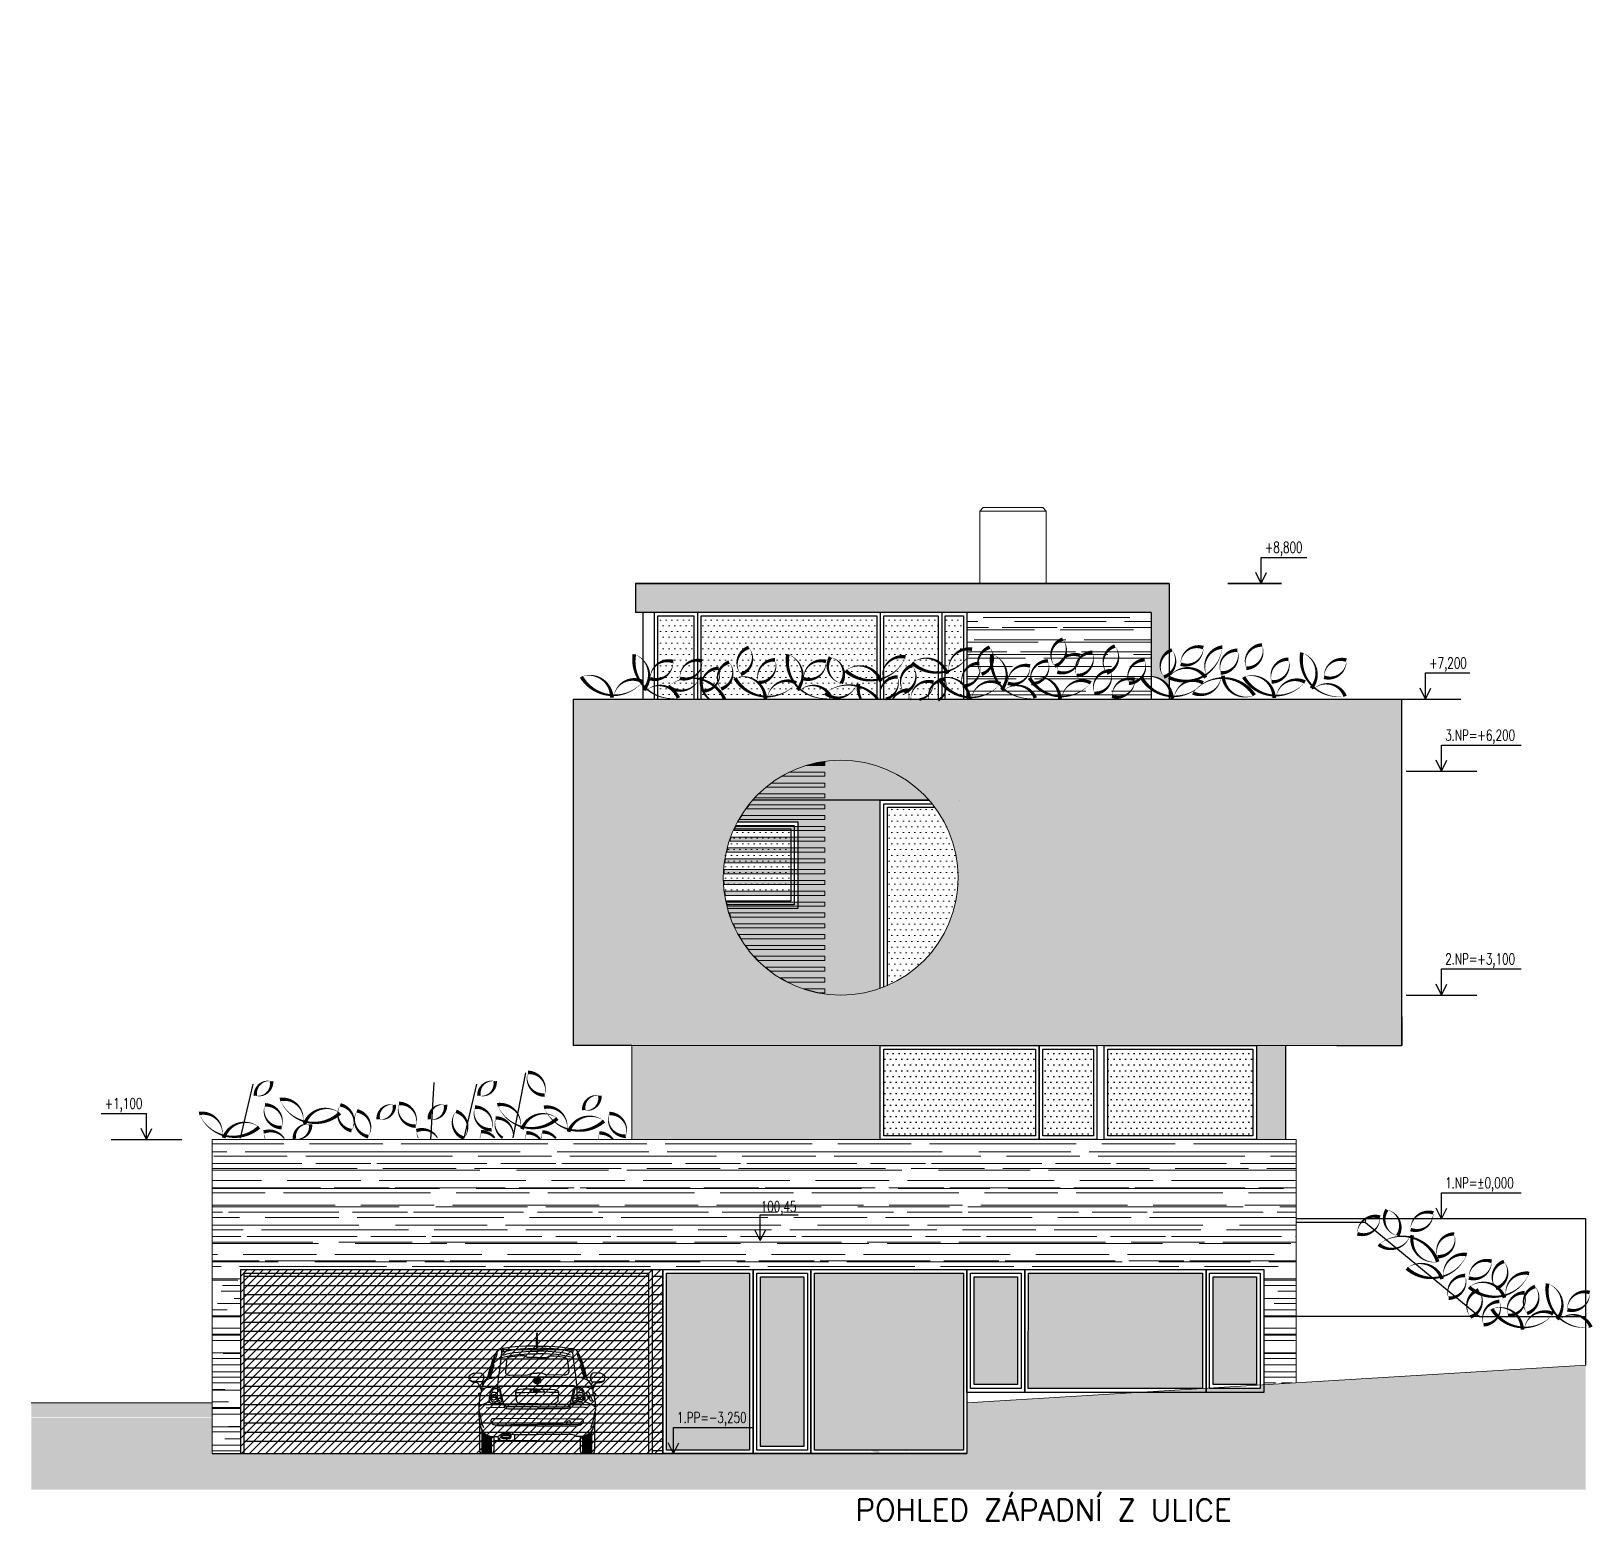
# Model space of a CAD drawing. Header units: metres. Extents: x -442 to 316, y -503 to 125.
# Drawn here: x 100.64 to 122.26, y -274.97 to -254.34 of the extents above; entities that cross this region are included whole.
import ezdxf

# ---------------------------------------------------------------- set-up
doc = ezdxf.new("R2010")
doc.units = ezdxf.units.M
for name, color, linetype in [('FIGURE_SAGOME', 252, 'Continuous'), ('popis', 6, 'Continuous'), ('SRAFA', 251, 'Continuous'), ('srafa zdivo', 251, 'Continuous'), ('SRAFY', 3, 'Continuous'), ('zariz.predmety', 203, 'Continuous'), ('ZDIVO', 1, 'Continuous')]:
    doc.layers.add(name, color=color, linetype=linetype)
doc.layers.add('FLOATINGWINDOWS', color=2, linetype='Continuous', plot=False)
doc.layers.add('Standard', color=7, linetype='Continuous', lineweight=25)
doc.styles.add('ROMANS', font='romans.shx', dxfattribs={"width": 0.7})
pattern_1 = [(0, (0, 0), (0, 6.985), [5.08, -1.905]), (90, (0, 0), (-6.985, 4e-16), [5.08, -1.905])]
pattern_2 = [(0, (252.01669, -52.50389), (0, 0.127), [])]
pattern_3 = [(0, (0, -192.88063), (0.0396875, 0.079375), [0, -0.079375])]
pattern_4 = [(0, (0, 24.76129), (0.0396875, 0.079375), [0, -0.079375])]

msp = doc.modelspace()

# ---------------------------------------------------------------- texts
at = {"layer": 'popis', "linetype": 'Continuous', "char_height": 0.15, "width": 2.20915077, "attachment_point": 1, "style": 'ROMANS'}
for s, insert in [('+8,800', (117.717016, -261.410874)), ('+7,200', (119.991756, -263.010874)), ('3.NP=+6,200', (120.214039, -264.010874)), ('2.NP=+3,100', (120.214039, -267.110874)), ('+1,100', (101.654837, -269.110874)), ('1.NP=%%P0,000', (120.214039, -270.210874)), ('100,45', (110.737931, -270.539358)), ('1.PP=-3,250', (109.578617, -273.460874))]:
    msp.add_mtext(s, dxfattribs=dict(at, insert=insert))
at = {"layer": 'Standard', "color": 7, "linetype": 'ByBlock', "style": 'ROMANS'}
msp.add_text('POHLED ZÁPADNÍ Z ULICE', height=0.3, dxfattribs=at).set_placement((112.051216, -274.965531))

# ---------------------------------------------------------------- hatches: boundary and pattern name
at = {"layer": 'FIGURE_SAGOME', "linetype": 'Continuous'}
h = msp.add_hatch(color=256, dxfattribs=at)
h.paths.add_polyline_path([(112.428611, -273.170082), (112.409734, -273.134098), (112.389936, -273.150284), (112.376406, -273.169197), (112.369216, -273.189881), (112.365604, -273.213291), (112.36741, -273.261884), (112.378212, -273.31409), (112.390821, -273.368987), (112.398011, -273.424769), (112.394434, -273.478781), (112.373714, -273.530065), (112.362027, -273.652468), (112.344035, -273.780254), (112.339537, -273.844183), (112.343114, -273.906269), (112.357529, -273.965665), (112.369216, -273.994459), (112.385402, -274.022368), (112.344035, -274.02506), (112.304438, -274.009759), (112.260343, -273.995344), (112.23424, -273.993573), (112.205411, -273.998957), (112.038028, -273.145786), (112.02634, -273.1143), (112.008348, -273.089118), (111.980439, -273.068399), (111.941728, -273.050407), (111.869759, -273.073818), (111.861649, -273.088197), (111.84752, -273.124289), (111.809443, -273.134098), (111.844542, -272.982901), (111.867953, -272.905514), (111.896747, -272.829898), (111.930925, -272.756123), (111.971443, -272.686811), (112.01915, -272.623839), (112.073126, -272.569827), (112.117221, -272.550914), (112.169426, -272.52212), (112.169426, -272.282733), (112.218019, -272.245828), (112.252233, -272.267433), (112.269339, -272.297148), (112.272916, -272.332247), (112.269339, -272.371844), (112.254924, -272.455535), (112.254924, -272.496017), (112.265727, -272.533843), (112.301711, -272.546416), (112.331426, -272.564444), (112.375521, -272.612116), (112.412426, -272.668819), (112.458327, -272.726408), (112.517722, -272.681428), (112.5672, -272.622918), (112.600492, -272.551835), (112.613101, -272.473527), (112.613101, -272.448345), (112.606797, -272.427626), (112.578923, -272.393448), (112.54471, -272.362848), (112.518607, -272.32952), (112.542018, -272.23414), (112.613101, -272.222453), (112.634706, -272.248555), (112.650006, -272.287231), (112.664421, -272.332247), (112.68599, -272.379033), (112.769717, -272.42582), (112.829997, -272.397946), (112.884895, -272.362848), (112.933487, -272.314255), (112.973084, -272.245828), (112.977582, -272.199042), (112.974005, -272.152255), (112.957784, -272.055955), (112.951479, -272.007363), (112.951479, -271.960541), (112.961396, -271.91556), (112.985693, -271.874157), (113.014487, -272.039734), (113.026175, -272.123461), (113.030673, -272.208038), (113.024404, -272.291729), (113.005491, -272.374535), (112.969507, -272.455535), (112.913689, -272.533843), (113.081993, -273.002699), (113.0334, -273.02611), (113.009989, -273.926068), (112.926298, -273.938676), (112.902001, -273.278991), (112.853408, -273.253809), (112.829997, -273.266382), (112.769717, -273.998957), (112.745846, -274.001349), (112.68599, -273.973775), (112.721089, -273.740657), (112.732812, -273.494967), (112.727393, -273.368987), (112.71482, -273.243007), (112.692294, -273.116106), (112.661694, -272.990091), (112.659923, -272.937921), (112.650891, -272.879411), (112.64101, -272.850617), (112.626595, -272.824514), (112.605026, -272.802024), (112.578002, -272.785803), (112.505999, -272.810099), (112.496117, -272.816403), (112.4862, -272.832625), (112.458327, -272.882103), (112.472706, -272.972099), (112.479931, -273.062094), (112.476319, -273.15209), (112.458327, -273.242086), (112.444833, -273.226786), (112.437607, -273.201604)])
h.paths.add_polyline_path([(112.265727, -273.458982), (112.28641, -273.482393), (112.297213, -273.516571), (112.301711, -273.602069), (112.296327, -273.672266), (112.294521, -273.741578), (112.290023, -273.812661), (112.278335, -273.890048), (112.218019, -273.458982), (112.242316, -273.446374)], flags=16)
at = {"layer": 'FLOATINGWINDOWS', "linetype": 'Continuous', "lineweight": 0}
h = msp.add_hatch(dxfattribs=at)
h.set_pattern_fill('ANGLE', color=256, style=0)
h.set_pattern_definition(pattern_1)
h.paths.add_polyline_path([(118.878646, -254.339606), (118.88271, -254.340251), (118.882998, -254.3402), (118.882983, -254.340294), (118.878646, -254.339606), (118.874885, -254.338912), (118.868489, -254.337896), (118.866602, -254.338242), (118.870973, -254.33819)], flags=17)
h = msp.add_hatch(dxfattribs=at)
h.set_pattern_fill('ANGLE', color=256, style=0)
h.set_pattern_definition(pattern_1)
h.paths.add_polyline_path([(119.205274, -254.33946), (119.200764, -254.338007), (119.195505, -254.33807), (119.184248, -254.338204), (119.175052, -254.339494), (119.172231, -254.339116), (119.178259, -254.339044), (119.184248, -254.338204), (119.195505, -254.33807), (119.202222, -254.33799)], flags=17)
at = {"layer": 'SRAFA', "linetype": 'Continuous'}
h = msp.add_hatch(dxfattribs=at)
h.set_pattern_fill('LINE,_O', color=256, scale=0.04)
h.set_pattern_definition(pattern_2)
h.paths.add_polyline_path([(103.583033, -271.535551), (103.583033, -273.930035), (109.183033, -273.930035), (109.183033, -271.535551)])
h = msp.add_hatch(dxfattribs=at)
h.set_pattern_fill('LINE,_O', color=256, scale=0.04)
h.set_pattern_definition(pattern_2)
h.paths.add_polyline_path([(109.383033, -271.485551), (109.233033, -271.485551), (109.233033, -274.035551), (109.383033, -274.035551)])
for points in [[(117.703033, -273.080591), (117.703033, -273.188896), (116.903033, -273.188896), (115.91854, -273.188896), (113.593033, -273.330035), (113.593033, -273.535551), (122.160874, -273.535551), (122.160874, -273.330035), (122.160874, -272.810035)], [(116.903033, -273.129145), (116.853519, -273.13215), (116.853519, -273.133537), (116.83066, -273.133537), (115.91854, -273.188896), (116.903033, -273.188896)], [(117.703033, -273.080591), (117.653507, -273.083597), (117.653522, -273.133537), (116.953033, -273.133537), (116.953033, -273.12611), (116.903033, -273.129145), (116.903033, -273.188896), (117.703033, -273.188896)], [(100.637587, -273.330035), (100.637587, -273.530035), (103.143033, -273.530035), (103.143033, -273.330035)], [(122.160874, -273.535551), (113.593033, -273.535551), (113.593033, -274.035551), (103.143033, -274.035551), (103.143033, -273.535551), (100.637587, -273.535551), (100.637587, -274.535606), (122.160874, -274.535606)]]:
    msp.add_hatch(color=256, dxfattribs=at).paths.add_polyline_path(points)
at = {"layer": 'SRAFY', "linetype": 'Continuous', "lineweight": 0}
for points in [[(116.393096, -261.985551), (109.003096, -261.985551), (109.003096, -262.385551), (112.393096, -262.385551), (113.243096, -262.385551), (116.143096, -262.385551), (116.143096, -263.272913, -0.253160298), (116.393096, -263.43275), (116.393096, -263.289647, -0.003121815), (116.387214, -263.286893, -0.007979701), (116.393096, -263.278865), (116.393096, -263.240156, -0.088435865), (116.319935, -263.280064, -0.467275784), (116.393096, -262.923238)], [(111.625686, -264.448531), (111.625686, -264.505224), (111.368282, -264.505224, 0.039201361), (111.131522, -264.598772), (111.625686, -264.598772), (111.625686, -264.655224), (111.033422, -264.655224), (111.131522, -264.598772, 0.04465664), (110.883487, -264.748772), (111.625686, -264.748772), (111.625686, -264.805224), (110.810963, -264.805224, 0.021513296), (110.706999, -264.898772), (111.625686, -264.898772), (111.625686, -264.955224), (110.652165, -264.955224, 0.006280786), (110.6248, -264.985551), (113.066342, -264.985551, 0.251326802)], [(108.953033, -268.385551), (108.953033, -269.685551), (112.393033, -269.685551), (112.393033, -268.385551)], [(118.003033, -268.385551), (117.603033, -268.385551), (117.603033, -269.685551), (118.003033, -269.685551)]]:
    msp.add_hatch(color=252, dxfattribs=at).paths.add_polyline_path(points)
h = msp.add_hatch(dxfattribs=at)
h.set_pattern_fill('DOTS', color=256, scale=0.05, style=0)
h.set_pattern_definition([(0, (0.01006, -192.88063), (0.0396875, 0.079375), [0, -0.079375])])
h.paths.add_polyline_path([(109.813096, -262.435551), (109.313033, -262.435551), (109.313033, -263.585551), (109.813096, -263.585551)])
h = msp.add_hatch(dxfattribs=at)
h.set_pattern_fill('DOTS', color=256, scale=0.05, style=0)
h.set_pattern_definition(pattern_3)
h.paths.add_polyline_path([(112.343096, -262.435551), (109.903033, -262.435551), (109.903033, -263.585551), (112.343096, -263.585551)])
h = msp.add_hatch(dxfattribs=at)
h.set_pattern_fill('DOTS', color=256, scale=0.05, style=0)
h.set_pattern_definition(pattern_3)
h.paths.add_polyline_path([(113.193096, -262.435551), (112.443034, -262.435551), (112.443034, -263.585551), (113.193096, -263.585551)])
h = msp.add_hatch(dxfattribs=at)
h.set_pattern_fill('DOTS', color=256, scale=0.05, style=0)
h.set_pattern_definition(pattern_3)
h.paths.add_polyline_path([(113.543033, -262.435551), (113.293033, -262.435551), (113.293033, -263.585551), (113.543033, -263.585551)])
h = msp.add_hatch(dxfattribs=at)
h.set_pattern_fill('AR-RROOF', color=256, scale=0.01, style=0)
h.set_pattern_definition([(0, (0, 24.7613), (0.5588, 0.254), [3.81, -0.508, 1.27, -0.254]), (0, (0.33782, 24.8883), (-0.254, 0.33782), [0.762, -0.08382, 1.524, -0.1905]), (0, (0.127, 24.9772), (1.3208, 0.17018), [2.032, -0.3556, 1.016, -0.254])])
h.paths.add_polyline_path([(113.593033, -262.385551), (116.143096, -262.385551), (116.143096, -263.585551), (113.593033, -263.585551)])
h = msp.add_hatch(color=37, dxfattribs=at)
h.dxf.hatch_style = 1
h.paths.add_polyline_path([(111.625686, -264.655224), (111.033422, -264.655224), (111.131522, -264.598772), (111.625686, -264.598772)])
h = msp.add_hatch(color=37, dxfattribs=at)
h.dxf.hatch_style = 1
h.paths.add_polyline_path([(111.625686, -264.505224), (111.368282, -264.505224), (111.618419, -264.448772), (111.625686, -264.448772)])
h = msp.add_hatch(color=37, dxfattribs=at)
h.dxf.hatch_style = 1
h.paths.add_polyline_path([(111.625686, -264.805224), (110.810963, -264.805224), (110.883487, -264.748772), (111.625686, -264.748772)])
h = msp.add_hatch(color=252, dxfattribs=at)
h.paths.add_polyline_path([(112.3929, -264.985551), (110.6248, -264.985551, 0.056408776), (110.415642, -265.285551), (111.2529, -265.285551), (111.2529, -265.348772), (111.625686, -265.348772), (111.625686, -265.405224), (111.2529, -265.405224), (111.2529, -265.498772), (111.625686, -265.498772), (111.625686, -265.555224), (111.2529, -265.555224), (111.2529, -265.648772), (111.625686, -265.648772), (111.625686, -265.705224), (111.2529, -265.705224), (111.2529, -265.798772), (111.625686, -265.798772), (111.625686, -265.855224), (111.2529, -265.855224), (111.2529, -265.948772), (111.625686, -265.948772), (111.625686, -266.005224), (111.2529, -266.005224), (111.2529, -266.098772), (111.625686, -266.098772), (111.625686, -266.155224), (111.2529, -266.155224), (111.2529, -266.248772), (111.625686, -266.248772), (111.625686, -266.305224), (111.2529, -266.305224), (111.2529, -266.398772), (111.625686, -266.398772), (111.625686, -266.455224), (111.2529, -266.455224), (111.2529, -266.485551), (110.276384, -266.485551, 0.437320978), (112.3929, -267.590662)])
h.paths.add_polyline_path([(111.625686, -265.255224), (110.441158, -265.255224), (110.47482, -265.198772), (111.625686, -265.198772)], flags=16)
h.paths.add_polyline_path([(111.625686, -265.105224), (110.537806, -265.105224), (110.580638, -265.048772), (111.625686, -265.048772)], flags=16)
h.paths.add_polyline_path([(111.625686, -266.548772), (111.625686, -266.605224), (110.322561, -266.605224), (110.303608, -266.548772)], flags=16)
h.paths.add_polyline_path([(111.625686, -266.698772), (111.625686, -266.755224), (110.384599, -266.755224), (110.359181, -266.698772)], flags=16)
h.paths.add_polyline_path([(111.625686, -266.848772), (111.625686, -266.905224), (110.465481, -266.905224), (110.432641, -266.848772)], flags=16)
h.paths.add_polyline_path([(111.625686, -266.998772), (111.625686, -267.055224), (110.56876, -267.055224), (110.526955, -266.998772)], flags=16)
h.paths.add_polyline_path([(111.625686, -267.148772), (111.625686, -267.205224), (110.700435, -267.205224), (110.647, -267.148772)], flags=16)
h.paths.add_polyline_path([(111.625686, -267.298772), (111.625686, -267.355224), (110.871858, -267.355224), (110.801543, -267.298772)], flags=16)
h.paths.add_polyline_path([(111.625686, -267.448772), (111.625686, -267.505224), (111.110007, -267.505224), (111.009305, -267.448772)], flags=16)
h.paths.add_polyline_path([(111.625686, -267.598772), (111.625686, -267.655224), (111.541676, -267.655224), (111.330158, -267.598772)], flags=16)
h = msp.add_hatch(color=37, dxfattribs=at)
h.dxf.hatch_style = 1
h.paths.add_polyline_path([(111.625686, -265.105224), (110.537806, -265.105224), (110.580638, -265.048772), (111.625686, -265.048772)])
h = msp.add_hatch(color=37, dxfattribs=at)
h.dxf.hatch_style = 1
h.paths.add_polyline_path([(111.625686, -264.955224), (110.652165, -264.955224), (110.706999, -264.898772), (111.625686, -264.898772)])
h = msp.add_hatch(color=37, dxfattribs=at)
h.dxf.hatch_style = 1
h.paths.add_polyline_path([(111.625686, -265.255224), (110.441158, -265.255224), (110.47482, -265.198772), (111.625686, -265.198772)])
h = msp.add_hatch(dxfattribs=at)
h.set_pattern_fill('DOTS', color=256, scale=0.05, style=0)
h.set_pattern_definition(pattern_4)
h.paths.add_polyline_path([(113.147526, -265.085551), (112.4929, -265.085551), (112.4929, -267.551139, 0.298775756), (113.471549, -266.059573, 0.161969108)])
h = msp.add_hatch(dxfattribs=at)
h.set_pattern_fill('DOTS', color=256, scale=0.05, style=0)
h.set_pattern_definition(pattern_4)
h.paths.add_polyline_path([(111.1529, -265.385551), (110.365875, -265.385551, 0.107266022), (110.219593, -266.059573, 0.050505158), (110.252604, -266.385551), (111.1529, -266.385551)])
h = msp.add_hatch(color=37, dxfattribs=at)
h.dxf.hatch_style = 1
h.paths.add_polyline_path([(111.625686, -265.405224), (110.36575, -265.405224), (110.391866, -265.348772), (111.625686, -265.348772)])
h = msp.add_hatch(color=37, dxfattribs=at)
h.dxf.hatch_style = 1
h.paths.add_polyline_path([(111.625686, -265.705224), (110.267353, -265.705224), (110.281021, -265.648772), (111.625686, -265.648772)])
h = msp.add_hatch(color=37, dxfattribs=at)
h.dxf.hatch_style = 1
h.paths.add_polyline_path([(111.625686, -265.555224), (110.308469, -265.555224), (110.328043, -265.498772), (111.625686, -265.498772)])
h = msp.add_hatch(color=37, dxfattribs=at)
h.dxf.hatch_style = 1
h.paths.add_polyline_path([(111.625686, -265.855224), (110.241164, -265.855224), (110.249324, -265.798772), (111.625686, -265.798772)])
h = msp.add_hatch(color=37, dxfattribs=at)
h.dxf.hatch_style = 1
h.paths.add_polyline_path([(111.625686, -266.155224), (110.231087, -266.155224), (110.228744, -266.098772), (111.625686, -266.098772)])
h = msp.add_hatch(color=37, dxfattribs=at)
h.dxf.hatch_style = 1
h.paths.add_polyline_path([(111.625686, -266.005224), (110.22918, -266.005224), (110.232051, -265.948772), (111.625686, -265.948772)])
h = msp.add_hatch(color=37, dxfattribs=at)
h.dxf.hatch_style = 1
h.paths.add_polyline_path([(111.625686, -266.305224), (110.246935, -266.305224), (110.239317, -266.248772), (111.625686, -266.248772)])
h = msp.add_hatch(color=37, dxfattribs=at)
h.dxf.hatch_style = 1
h.paths.add_polyline_path([(111.625686, -266.455224), (110.277143, -266.455224), (110.264046, -266.398772), (111.625686, -266.398772)])
h = msp.add_hatch(color=37, dxfattribs=at)
h.dxf.hatch_style = 1
h.paths.add_polyline_path([(111.625686, -266.605224), (110.322561, -266.605224), (110.303608, -266.548772), (111.625686, -266.548772)])
h = msp.add_hatch(color=37, dxfattribs=at)
h.dxf.hatch_style = 1
h.paths.add_polyline_path([(111.625686, -266.755224), (110.384599, -266.755224), (110.359181, -266.698772), (111.625686, -266.698772)])
h = msp.add_hatch(color=37, dxfattribs=at)
h.dxf.hatch_style = 1
h.paths.add_polyline_path([(111.625686, -266.905224), (110.465481, -266.905224), (110.432641, -266.848772), (111.625686, -266.848772)])
h = msp.add_hatch(color=37, dxfattribs=at)
h.dxf.hatch_style = 1
h.paths.add_polyline_path([(111.625686, -267.055224), (110.56876, -267.055224), (110.526955, -266.998772), (111.625686, -266.998772)])
h = msp.add_hatch(color=37, dxfattribs=at)
h.dxf.hatch_style = 1
h.paths.add_polyline_path([(111.625686, -267.205224), (110.700435, -267.205224), (110.647, -267.148772), (111.625686, -267.148772)])
h = msp.add_hatch(color=37, dxfattribs=at)
h.dxf.hatch_style = 1
h.paths.add_polyline_path([(111.625686, -267.355224), (110.871858, -267.355224), (110.801543, -267.298772), (111.625686, -267.298772)])
h = msp.add_hatch(color=37, dxfattribs=at)
h.dxf.hatch_style = 1
h.paths.add_polyline_path([(111.625686, -267.505224), (111.110007, -267.505224), (111.009305, -267.448772), (111.625686, -267.448772)])
h = msp.add_hatch(color=37, dxfattribs=at)
h.dxf.hatch_style = 1
h.paths.add_polyline_path([(111.625686, -267.655224), (111.541676, -267.655224), (111.330158, -267.598772), (111.625686, -267.598772)])
at = {"layer": 'SRAFY', "linetype": 'Continuous'}
h = msp.add_hatch(dxfattribs=at)
h.set_pattern_fill('DOTS', color=256, scale=0.05, style=0)
h.set_pattern_definition([(0, (222.03104, -52.75389), (0.0396875, 0.079375), [0, -0.079375])])
h.paths.add_polyline_path([(112.443033, -269.635551), (114.543033, -269.635551), (114.543033, -268.435551), (112.443033, -268.435551)])
h.paths.add_polyline_path([(114.643033, -269.635551), (115.343033, -269.635551), (115.343033, -268.435551), (114.643033, -268.435551)])
h.paths.add_polyline_path([(115.543033, -269.635551), (117.553033, -269.635551), (117.553033, -268.435551), (115.543033, -268.435551)])
at = {"layer": 'SRAFY', "linetype": 'Continuous', "lineweight": 0}
h = msp.add_hatch(dxfattribs=at)
h.set_pattern_fill('AR-RROOF', color=256, scale=0.01, style=0)
h.set_pattern_definition([(0, (116.50168, -317.10102), (0.5588, 0.254), [3.81, -0.508, 1.27, -0.254]), (0, (116.8395, -316.97402), (-0.254, 0.33782), [0.762, -0.08382, 1.524, -0.1905]), (0, (116.62868, -316.88512), (1.3208, 0.17018), [2.032, -0.3556, 1.016, -0.254])])
h.paths.add_polyline_path([(103.383033, -269.685551), (103.143033, -269.685551), (103.143033, -273.530035), (103.143033, -274.035551), (103.533033, -274.035551), (103.533033, -271.485551), (117.703033, -271.485551), (117.703033, -273.080591), (118.153033, -273.05328), (118.153033, -269.685551), (118.003033, -269.685551), (117.603033, -269.685551), (115.493033, -269.685551), (115.393033, -269.685551), (114.593033, -269.685551), (112.393033, -269.685551)])
h.paths.add_polyline_path([(110.700431, -270.501858), (111.280431, -270.501858), (111.280431, -270.755429), (110.700431, -270.755429)], flags=24)
at = {"layer": 'SRAFY', "linetype": 'Continuous'}
h = msp.add_hatch(dxfattribs=at)
h.set_pattern_fill('DOTS', color=256, scale=0.05, style=0)
h.set_pattern_definition([(0, (252.01669, -52.90389), (0.0396875, 0.079375), [0, -0.079375])])
h.paths.add_polyline_path([(109.433033, -271.535551), (110.583033, -271.535551), (110.583033, -273.985551), (109.433033, -273.985551)])
h.paths.add_polyline_path([(110.733033, -271.585551), (111.333033, -271.585551), (111.334009, -273.935551), (110.732493, -273.935551)])
h.paths.add_polyline_path([(111.483033, -271.535551), (113.543033, -271.535551), (113.543522, -273.985551), (111.482493, -273.985551)])
h.paths.add_polyline_path([(113.693033, -271.585551), (114.293033, -271.585551), (114.294011, -273.078178), (113.693033, -273.078178)])
h.paths.add_polyline_path([(114.443033, -271.535551), (116.853033, -271.535551), (116.853519, -273.133537), (114.442493, -273.133592)])
h.paths.add_polyline_path([(117.003033, -271.585551), (117.603033, -271.585551), (117.604004, -273.078178), (117.003033, -273.078178)])
at = {"layer": 'ZDIVO', "linetype": 'Continuous', "lineweight": 0}
h = msp.add_hatch(color=35, dxfattribs=at)
h.dxf.hatch_style = 1
h.paths.add_polyline_path([(119.613167, -263.585551), (108.143033, -263.585551), (108.143033, -268.385551), (119.613167, -268.385551)])
h.paths.add_polyline_path([(113.471549, -266.059573, -1), (110.219593, -266.059573, -1)], flags=16)
h = msp.add_hatch(dxfattribs=at)
h.set_pattern_fill('ANSI31', color=256, scale=0.025, style=0)
h.set_pattern_definition([(45, (222.03104, -52.50389), (-0.0561266, 0.0561266), [])])
h.paths.add_polyline_path([(109.383033, -271.485551), (103.533033, -271.485551), (103.533033, -274.035551), (109.383033, -274.035551)])

# ---------------------------------------------------------------- linework, layer by layer
at = {"layer": 'FIGURE_SAGOME', "linetype": 'Continuous'}
for p, q in [((107.63474, -272.441988), (107.636385, -272.378984)), ((107.646242, -272.441988), (107.644597, -272.378984)), ((107.081922, -272.621224), (107.058344, -272.667411)), ((107.097795, -272.600923), (107.081922, -272.621224)), ((107.081922, -272.621224), (107.08451, -272.635711)), ((107.107841, -272.592801), (107.097795, -272.600923)), ((107.121704, -272.587318), (107.107841, -272.592801)), ((107.145212, -272.582036), (107.121704, -272.587318)), ((107.139701, -272.583274), (107.144097, -272.589869)), ((107.144097, -272.589869), (107.145799, -272.599085)), ((107.206179, -272.57491), (107.145212, -272.582036)), ((107.145799, -272.599085), (107.1464, -272.607901)), ((107.1464, -272.607901), (107.147397, -272.639654)), ((107.162235, -272.580046), (107.166292, -272.585447)), ((107.166292, -272.585447), (107.169085, -272.59257)), ((107.169085, -272.59257), (107.170063, -272.600252)), ((107.169085, -272.626791), (107.187798, -272.621759)), ((107.170063, -272.600252), (107.170342, -272.609051)), ((107.170342, -272.609051), (107.170599, -272.617158)), ((107.170599, -272.617158), (107.170761, -272.624695)), ((107.187798, -272.621759), (107.227662, -272.612442)), ((107.287612, -272.563506), (107.206179, -272.57491)), ((107.227662, -272.612442), (107.297332, -272.597451)), ((107.394818, -272.552113), (107.287612, -272.563506)), ((107.297332, -272.597451), (107.36481, -272.589198)), ((107.36481, -272.589198), (107.412013, -272.585069)), ((107.380693, -272.628957), (107.432136, -272.623695)), ((107.483514, -272.546892), (107.394818, -272.552113)), ((107.412013, -272.585069), (107.513607, -272.580199)), ((107.432136, -272.623695), (107.484085, -272.620146)), ((107.575987, -272.545408), (107.483514, -272.546892)), ((107.484085, -272.620146), (107.553025, -272.616281)), ((107.513607, -272.580199), (107.588222, -272.577864)), ((107.553025, -272.616281), (107.619165, -272.615567)), ((107.632061, -272.545408), (107.575987, -272.545408)), ((107.588222, -272.577864), (107.640491, -272.576749)), ((107.619165, -272.615567), (107.640491, -272.615567)), ((107.628455, -272.552186), (107.627543, -272.554655)), ((107.627543, -272.554655), (107.628133, -272.558411)), ((107.628133, -272.558411), (107.631191, -272.560825)), ((107.62985, -272.550254), (107.628455, -272.552186)), ((107.631459, -272.546927), (107.62985, -272.550254)), ((107.631191, -272.560825), (107.634839, -272.561253)), ((107.632061, -272.545408), (107.631459, -272.546927)), ((107.632061, -272.545408), (107.633502, -272.509111)), ((107.633502, -272.509111), (107.63474, -272.441988)), ((107.634839, -272.561253), (107.640491, -272.561253)), ((107.646142, -272.561253), (107.640491, -272.561253)), ((107.692759, -272.577864), (107.640491, -272.576749)), ((107.661816, -272.615567), (107.640491, -272.615567)), ((107.64979, -272.560825), (107.646142, -272.561253)), ((107.64748, -272.509111), (107.646242, -272.441988)), ((107.648921, -272.545408), (107.64748, -272.509111)), ((107.648921, -272.545408), (107.704994, -272.545408)), ((107.648921, -272.545408), (107.649522, -272.546927)), ((107.649522, -272.546927), (107.651132, -272.550254)), ((107.652848, -272.558411), (107.64979, -272.560825)), ((107.651132, -272.550254), (107.652526, -272.552186)), ((107.652526, -272.552186), (107.653438, -272.554655)), ((107.653438, -272.554655), (107.652848, -272.558411)), ((107.727957, -272.616281), (107.661816, -272.615567)), ((107.767374, -272.580199), (107.692759, -272.577864)), ((107.704994, -272.545408), (107.797467, -272.546892)), ((107.796897, -272.620146), (107.727957, -272.616281)), ((107.868968, -272.585069), (107.767374, -272.580199)), ((107.848845, -272.623695), (107.796897, -272.620146)), ((107.797467, -272.546892), (107.886163, -272.552113)), ((107.900288, -272.628957), (107.848845, -272.623695)), ((107.916171, -272.589198), (107.868968, -272.585069)), ((107.886163, -272.552113), (107.99337, -272.563506)), ((107.983649, -272.597451), (107.916171, -272.589198)), ((108.053319, -272.612442), (107.983649, -272.597451)), ((107.99337, -272.563506), (108.074803, -272.57491)), ((108.093184, -272.621759), (108.053319, -272.612442)), ((108.074803, -272.57491), (108.135769, -272.582036)), ((108.111896, -272.626791), (108.093184, -272.621759)), ((108.110382, -272.617158), (108.11022, -272.624695)), ((108.110639, -272.609051), (108.110382, -272.617158)), ((108.110919, -272.600252), (108.110639, -272.609051)), ((108.111896, -272.59257), (108.110919, -272.600252)), ((108.114689, -272.585447), (108.111896, -272.59257)), ((108.118746, -272.580046), (108.114689, -272.585447)), ((108.134581, -272.607901), (108.133584, -272.639654)), ((108.135182, -272.599085), (108.134581, -272.607901)), ((108.136885, -272.589869), (108.135182, -272.599085)), ((108.135769, -272.582036), (108.159277, -272.587318)), ((108.141281, -272.583274), (108.136885, -272.589869)), ((108.159277, -272.587318), (108.173141, -272.592801)), ((108.173141, -272.592801), (108.183187, -272.600923)), ((108.183187, -272.600923), (108.199059, -272.621224)), ((108.199059, -272.621224), (108.196471, -272.635711)), ((108.199059, -272.621224), (108.222637, -272.667411)), ((107.004476, -272.805744), (106.982147, -272.875703)), ((107.007083, -272.82769), (106.993983, -272.866169)), ((107.021354, -272.757229), (107.004476, -272.805744)), ((107.024568, -272.779675), (107.007083, -272.82769)), ((107.021753, -272.817499), (107.009067, -272.850687)), ((107.041869, -272.703139), (107.021354, -272.757229)), ((107.066322, -272.713643), (107.021753, -272.817499)), ((107.040578, -272.732044), (107.024568, -272.779675)), ((107.036814, -272.824672), (107.029785, -272.850719)), ((107.043468, -272.802892), (107.036814, -272.824672)), ((107.053274, -272.695075), (107.040578, -272.732044)), ((107.058344, -272.667411), (107.041869, -272.703139)), ((107.076074, -272.649461), (107.053274, -272.695075)), ((107.075281, -272.69572), (107.066322, -272.713643)), ((107.080438, -272.677255), (107.075281, -272.69572)), ((107.084239, -272.658791), (107.080438, -272.677255)), ((107.08451, -272.635711), (107.084239, -272.658791)), ((107.125636, -272.82569), (107.119891, -272.879595)), ((107.138375, -272.728672), (107.125636, -272.82569)), ((107.144527, -272.671241), (107.138375, -272.728672)), ((107.140917, -272.704938), (107.166835, -272.697644)), ((107.147397, -272.639654), (107.144527, -272.671241)), ((107.147397, -272.639654), (107.150931, -272.635455)), ((107.150931, -272.635455), (107.158472, -272.630844)), ((107.158472, -272.630844), (107.169085, -272.626791)), ((107.166835, -272.697644), (107.232206, -272.683934)), ((107.176623, -272.670752), (107.223964, -272.654294)), ((107.217898, -272.752399), (107.201911, -272.891515)), ((107.219056, -272.742164), (107.217898, -272.752399)), ((107.224655, -272.728839), (107.219056, -272.742164)), ((107.223964, -272.654294), (107.263111, -272.646482)), ((107.230254, -272.720341), (107.224655, -272.728839)), ((107.23566, -272.713581), (107.230254, -272.720341)), ((107.232206, -272.683934), (107.306853, -272.67199)), ((107.242803, -272.707014), (107.23566, -272.713581)), ((107.251105, -272.702571), (107.242803, -272.707014)), ((107.263847, -272.697933), (107.251105, -272.702571)), ((107.263111, -272.646482), (107.320852, -272.63667)), ((107.287168, -272.693197), (107.263847, -272.697933)), ((107.404999, -272.680792), (107.287168, -272.693197)), ((107.306853, -272.67199), (107.371341, -272.664908)), ((107.320852, -272.63667), (107.380693, -272.628957)), ((107.371341, -272.664908), (107.462686, -272.65922)), ((107.435791, -272.680236), (107.404999, -272.680792)), ((107.452561, -272.680232), (107.435791, -272.680236)), ((107.466583, -272.682429), (107.452561, -272.680232)), ((107.462686, -272.65922), (107.537181, -272.65515)), ((107.480054, -272.688201), (107.466583, -272.682429)), ((107.489951, -272.693424), (107.480054, -272.688201)), ((107.498199, -272.698372), (107.489951, -272.693424)), ((107.505072, -272.70222), (107.498199, -272.698372)), ((107.517444, -272.705243), (107.505072, -272.70222)), ((107.539163, -272.706613), (107.517444, -272.705243)), ((107.537181, -272.65515), (107.593323, -272.653588)), ((107.640491, -272.706146), (107.539163, -272.706613)), ((107.593323, -272.653588), (107.640491, -272.653588)), ((107.687658, -272.653588), (107.640491, -272.653588)), ((107.640491, -272.706146), (107.741818, -272.706613)), ((107.7438, -272.65515), (107.687658, -272.653588)), ((107.741818, -272.706613), (107.763538, -272.705243)), ((107.818295, -272.65922), (107.7438, -272.65515)), ((107.763538, -272.705243), (107.775909, -272.70222)), ((107.775909, -272.70222), (107.782782, -272.698372)), ((107.782782, -272.698372), (107.79103, -272.693424)), ((107.79103, -272.693424), (107.800927, -272.688201)), ((107.800927, -272.688201), (107.814399, -272.682429)), ((107.814399, -272.682429), (107.82842, -272.680232)), ((107.909641, -272.664908), (107.818295, -272.65922)), ((107.82842, -272.680232), (107.845191, -272.680236)), ((107.845191, -272.680236), (107.875982, -272.680792)), ((107.875982, -272.680792), (107.993814, -272.693197)), ((107.960129, -272.63667), (107.900288, -272.628957)), ((107.974128, -272.67199), (107.909641, -272.664908)), ((108.017871, -272.646482), (107.960129, -272.63667)), ((108.048775, -272.683934), (107.974128, -272.67199)), ((107.993814, -272.693197), (108.017134, -272.697933)), ((108.017134, -272.697933), (108.029876, -272.702571)), ((108.057017, -272.654294), (108.017871, -272.646482)), ((108.029876, -272.702571), (108.038178, -272.707014)), ((108.038178, -272.707014), (108.045322, -272.713581)), ((108.045322, -272.713581), (108.050727, -272.720341)), ((108.114147, -272.697644), (108.048775, -272.683934)), ((108.050727, -272.720341), (108.056326, -272.728839)), ((108.056326, -272.728839), (108.061925, -272.742164)), ((108.104359, -272.670752), (108.057017, -272.654294)), ((108.061925, -272.742164), (108.063083, -272.752399)), ((108.063083, -272.752399), (108.07907, -272.891515)), ((108.122509, -272.630844), (108.111896, -272.626791)), ((108.140064, -272.704938), (108.114147, -272.697644)), ((108.13005, -272.635455), (108.122509, -272.630844)), ((108.133584, -272.639654), (108.13005, -272.635455)), ((108.133584, -272.639654), (108.136455, -272.671241)), ((108.136455, -272.671241), (108.142607, -272.728672)), ((108.142607, -272.728672), (108.155345, -272.82569)), ((108.155345, -272.82569), (108.16109, -272.879595)), ((108.196471, -272.635711), (108.196742, -272.658791)), ((108.196742, -272.658791), (108.200543, -272.677255)), ((108.200543, -272.677255), (108.205701, -272.69572)), ((108.204908, -272.649461), (108.227707, -272.695075)), ((108.205701, -272.69572), (108.214659, -272.713643)), ((108.214659, -272.713643), (108.259229, -272.817499)), ((108.222637, -272.667411), (108.239113, -272.703139)), ((108.227707, -272.695075), (108.240403, -272.732044)), ((108.237514, -272.802892), (108.244167, -272.824672)), ((108.239113, -272.703139), (108.259628, -272.757229)), ((108.240403, -272.732044), (108.256414, -272.779675)), ((108.244167, -272.824672), (108.251197, -272.850719)), ((108.256414, -272.779675), (108.273898, -272.82769)), ((108.259229, -272.817499), (108.271914, -272.850687)), ((108.259628, -272.757229), (108.276505, -272.805744)), ((108.273898, -272.82769), (108.286998, -272.866169)), ((108.276505, -272.805744), (108.298835, -272.875703)), ((106.699232, -272.972782), (106.702087, -272.958544)), ((106.699444, -272.980702), (106.699232, -272.972782)), ((106.702622, -272.997396), (106.699444, -272.980702)), ((106.702087, -272.958544), (106.71118, -272.947736)), ((106.706648, -273.009381), (106.702622, -272.997396)), ((106.712792, -273.02158), (106.706648, -273.009381)), ((106.71118, -272.947736), (106.725649, -272.938094)), ((106.726588, -273.02877), (106.712792, -273.02158)), ((106.731951, -273.03796), (106.712792, -273.02158)), ((106.725649, -272.938094), (106.743225, -272.92875)), ((106.736916, -273.032183), (106.726588, -273.02877)), ((106.749256, -273.047857), (106.731951, -273.03796)), ((106.756634, -273.035024), (106.736916, -273.032183)), ((106.743225, -272.92875), (106.762791, -272.92233)), ((106.767251, -273.04923), (106.749256, -273.047857)), ((106.78255, -273.037864), (106.756634, -273.035024)), ((106.762791, -272.92233), (106.789334, -272.919394)), ((106.787163, -273.05075), (106.767251, -273.04923)), ((106.812033, -273.040894), (106.78255, -273.037864)), ((106.809791, -273.053489), (106.787163, -273.05075)), ((106.789334, -272.919394), (106.841019, -272.918842)), ((106.821859, -273.060496), (106.809791, -273.053489)), ((106.876257, -273.04107), (106.812033, -273.040894)), ((106.841019, -272.918842), (106.869223, -272.923659)), ((106.869223, -272.923659), (106.88099, -272.93041)), ((106.872679, -273.04106), (106.875756, -273.051169)), ((106.875756, -273.051169), (106.880084, -273.063107)), ((106.881516, -273.038413), (106.876257, -273.04107)), ((106.88099, -272.93041), (106.890617, -272.943105)), ((106.889012, -273.027394), (106.881516, -273.038413)), ((106.896767, -273.014155), (106.889012, -273.027394)), ((106.890617, -272.943105), (106.899976, -272.959583)), ((106.901581, -273.001186), (106.896767, -273.014155)), ((106.899976, -272.959583), (106.902383, -272.97309)), ((106.902918, -272.988489), (106.901581, -273.001186)), ((106.901672, -273.066484), (106.91169, -273.051145)), ((106.902383, -272.97309), (106.902918, -272.988489)), ((106.91169, -273.051145), (106.920834, -273.040699)), ((106.92434, -273.03416), (106.920834, -273.040699)), ((106.934319, -273.022442), (106.92434, -273.03416)), ((106.947687, -273.013395), (106.934319, -273.022442)), ((106.958003, -272.960986), (106.947687, -273.013395)), ((106.956129, -273.008818), (106.947687, -273.013395)), ((106.952017, -272.991398), (106.95894, -272.985601)), ((106.96713, -273.002602), (106.956129, -273.008818)), ((106.982147, -272.875703), (106.958003, -272.960986)), ((106.95894, -272.985601), (106.96622, -272.980677)), ((106.968021, -272.96096), (106.963801, -272.9776)), ((106.96622, -272.980677), (106.973996, -272.9786)), ((106.985767, -272.994443), (106.96713, -273.002602)), ((106.981508, -272.911718), (106.968021, -272.96096)), ((106.977124, -272.964159), (106.973996, -272.9786)), ((106.973996, -272.9786), (106.982626, -272.978212)), ((106.981455, -272.950681), (106.977124, -272.964159)), ((106.994917, -272.903398), (106.981455, -272.950681)), ((106.993983, -272.866169), (106.981508, -272.911718)), ((106.982626, -272.978212), (106.990214, -272.979646)), ((106.99927, -272.990228), (106.985767, -272.994443)), ((106.990214, -272.979646), (106.993115, -272.981671)), ((106.996593, -272.961101), (106.992964, -272.975621)), ((106.992964, -272.975621), (106.993267, -272.987721)), ((106.993267, -272.987721), (106.996572, -272.99009)), ((107.002811, -272.87342), (106.994917, -272.903398)), ((106.996572, -272.99009), (107.004741, -272.990508)), ((106.999315, -272.951724), (106.996593, -272.961101)), ((107.008857, -272.920062), (106.999315, -272.951724)), ((107.009067, -272.850687), (107.002811, -272.87342)), ((107.004741, -272.990508), (107.015213, -272.988725)), ((107.016321, -272.896233), (107.008857, -272.920062)), ((107.015213, -272.988725), (107.045567, -272.983425)), ((107.024113, -272.87156), (107.016321, -272.896233)), ((107.029785, -272.850719), (107.024113, -272.87156)), ((107.045567, -272.983425), (107.064062, -272.982349)), ((107.064062, -272.982349), (107.079341, -272.982078)), ((107.096535, -273.044985), (107.093943, -273.089636)), ((107.103166, -272.992948), (107.096535, -273.044985)), ((107.109117, -272.942249), (107.103166, -272.992948)), ((107.119891, -272.879595), (107.109117, -272.942249)), ((107.201911, -272.891515), (107.201667, -272.902727)), ((107.201667, -272.902727), (107.205079, -272.914182)), ((107.205079, -272.914182), (107.208247, -272.924418)), ((107.208247, -272.924418), (107.215557, -272.934166)), ((107.215557, -272.934166), (107.22433, -272.940014)), ((107.22433, -272.940014), (107.237001, -272.946349)), ((107.237001, -272.946349), (107.246992, -272.946834)), ((107.246992, -272.946834), (107.270142, -272.949754)), ((107.270142, -272.949754), (107.514332, -272.945589)), ((107.514332, -272.945589), (107.527291, -272.94213)), ((107.527291, -272.94213), (107.537659, -272.937375)), ((107.537659, -272.937375), (107.549538, -272.930891)), ((107.549538, -272.930891), (107.559041, -272.925705)), ((107.559041, -272.925705), (107.570489, -272.922894)), ((107.570489, -272.922894), (107.588631, -272.92181)), ((107.588631, -272.92181), (107.640491, -272.92181)), ((107.614652, -273.010092, -0.235341), (107.626681, -273.010092, -0.235341)), ((107.614652, -273.010092, -0.235341), (107.615891, -273.043227, -0.235341)), ((107.615891, -273.043227, -0.235341), (107.620775, -273.043227, -0.235341)), ((107.620775, -273.013971, -0.235341), (107.626681, -273.013971, -0.235341)), ((107.620775, -273.013971, -0.235341), (107.620775, -273.024229, -0.235341)), ((107.620775, -273.024229, -0.235341), (107.624941, -273.024229, -0.235341)), ((107.620775, -273.028108, -0.235341), (107.624941, -273.028108, -0.235341)), ((107.620775, -273.028108, -0.235341), (107.620775, -273.043227, -0.235341)), ((107.624941, -273.024229, -0.235341), (107.624941, -273.028108, -0.235341)), ((107.626681, -273.010092, -0.235341), (107.626681, -273.013971, -0.235341)), ((107.628779, -273.010092, -0.235341), (107.634538, -273.010092, -0.235341)), ((107.628779, -273.010092, -0.235341), (107.629457, -273.043227, -0.235341)), ((107.629457, -273.043227, -0.235341), (107.634538, -273.043227, -0.235341)), ((107.634538, -273.010092, -0.235341), (107.634538, -273.043227, -0.235341)), ((107.637976, -273.010122, -0.235341), (107.64972, -273.010092, -0.235341)), ((107.637976, -273.010122, -0.235341), (107.638438, -273.043227, -0.235341)), ((107.638438, -273.043227, -0.235341), (107.64304, -273.043227, -0.235341)), ((107.69235, -272.92181), (107.640491, -272.92181)), ((107.64304, -273.013971, -0.235341), (107.646344, -273.013971, -0.235341)), ((107.64304, -273.013971, -0.235341), (107.64304, -273.024229, -0.235341)), ((107.64304, -273.024229, -0.235341), (107.649223, -273.024229, -0.235341)), ((107.64304, -273.028108, -0.235341), (107.64946, -273.028108, -0.235341)), ((107.64304, -273.028108, -0.235341), (107.64304, -273.043227, -0.235341)), ((107.64972, -273.043227, -0.235341), (107.654565, -273.043227, -0.235341)), ((107.654126, -273.010092, -0.235341), (107.668715, -273.010092, -0.235341)), ((107.654126, -273.010092, -0.235341), (107.654126, -273.013971, -0.235341)), ((107.654126, -273.013971, -0.235341), (107.658607, -273.013971, -0.235341)), ((107.658607, -273.013971, -0.235341), (107.658026, -273.043227, -0.235341)), ((107.658026, -273.043227, -0.235341), (107.663161, -273.043227, -0.235341)), ((107.664235, -273.013971, -0.235341), (107.663161, -273.043227, -0.235341)), ((107.664235, -273.013971, -0.235341), (107.668715, -273.013971, -0.235341)), ((107.668715, -273.010092, -0.235341), (107.668715, -273.013971, -0.235341)), ((107.710493, -272.922894), (107.69235, -272.92181)), ((107.72194, -272.925705), (107.710493, -272.922894)), ((107.731444, -272.930891), (107.72194, -272.925705)), ((107.743323, -272.937375), (107.731444, -272.930891)), ((107.75369, -272.94213), (107.743323, -272.937375)), ((107.766649, -272.945589), (107.75369, -272.94213)), ((108.01084, -272.949754), (107.766649, -272.945589)), ((108.033989, -272.946834), (108.01084, -272.949754)), ((108.04398, -272.946349), (108.033989, -272.946834)), ((108.056652, -272.940014), (108.04398, -272.946349)), ((108.065424, -272.934166), (108.056652, -272.940014)), ((108.072735, -272.924418), (108.065424, -272.934166)), ((108.075903, -272.914182), (108.072735, -272.924418)), ((108.079314, -272.902727), (108.075903, -272.914182)), ((108.07907, -272.891515), (108.079314, -272.902727)), ((108.16109, -272.879595), (108.171865, -272.942249)), ((108.171865, -272.942249), (108.177815, -272.992948)), ((108.177815, -272.992948), (108.184446, -273.044985)), ((108.184446, -273.044985), (108.187038, -273.089636)), ((108.216919, -272.982349), (108.20164, -272.982078)), ((108.235414, -272.983425), (108.216919, -272.982349)), ((108.265768, -272.988725), (108.235414, -272.983425)), ((108.251197, -272.850719), (108.256868, -272.87156)), ((108.256868, -272.87156), (108.26466, -272.896233)), ((108.26466, -272.896233), (108.272124, -272.920062)), ((108.276241, -272.990508), (108.265768, -272.988725)), ((108.271914, -272.850687), (108.27817, -272.87342)), ((108.272124, -272.920062), (108.281667, -272.951724)), ((108.28441, -272.99009), (108.276241, -272.990508)), ((108.27817, -272.87342), (108.286064, -272.903398)), ((108.281667, -272.951724), (108.284388, -272.961101)), ((108.281711, -272.990228), (108.295214, -272.994443)), ((108.284388, -272.961101), (108.288017, -272.975621)), ((108.287715, -272.987721), (108.28441, -272.99009)), ((108.286064, -272.903398), (108.299526, -272.950681)), ((108.286998, -272.866169), (108.299474, -272.911718)), ((108.288017, -272.975621), (108.287715, -272.987721)), ((108.290767, -272.979646), (108.287866, -272.981671)), ((108.298355, -272.978212), (108.290767, -272.979646)), ((108.295214, -272.994443), (108.313851, -273.002602)), ((108.306985, -272.9786), (108.298355, -272.978212)), ((108.298835, -272.875703), (108.322979, -272.960986)), ((108.299474, -272.911718), (108.312961, -272.96096)), ((108.299526, -272.950681), (108.303857, -272.964159)), ((108.303857, -272.964159), (108.306985, -272.9786)), ((108.314761, -272.980677), (108.306985, -272.9786)), ((108.312961, -272.96096), (108.31718, -272.9776)), ((108.313851, -273.002602), (108.324852, -273.008818)), ((108.322041, -272.985601), (108.314761, -272.980677)), ((108.328965, -272.991398), (108.322041, -272.985601)), ((108.322979, -272.960986), (108.333294, -273.013395)), ((108.324852, -273.008818), (108.333294, -273.013395)), ((108.333294, -273.013395), (108.346663, -273.022442)), ((108.346663, -273.022442), (108.356641, -273.03416)), ((108.356641, -273.03416), (108.360147, -273.040699)), ((108.369291, -273.051145), (108.360147, -273.040699)), ((108.379309, -273.066484), (108.369291, -273.051145)), ((108.378598, -272.97309), (108.378063, -272.988489)), ((108.378063, -272.988489), (108.3794, -273.001186)), ((108.381005, -272.959583), (108.378598, -272.97309)), ((108.3794, -273.001186), (108.384214, -273.014155)), ((108.390365, -272.943105), (108.381005, -272.959583)), ((108.384214, -273.014155), (108.391969, -273.027394)), ((108.399992, -272.93041), (108.390365, -272.943105)), ((108.391969, -273.027394), (108.399466, -273.038413)), ((108.399466, -273.038413), (108.404724, -273.04107)), ((108.411758, -272.923659), (108.399992, -272.93041)), ((108.405225, -273.051169), (108.400897, -273.063107)), ((108.404724, -273.04107), (108.468949, -273.040894)), ((108.408302, -273.04106), (108.405225, -273.051169)), ((108.439962, -272.918842), (108.411758, -272.923659)), ((108.491647, -272.919394), (108.439962, -272.918842)), ((108.459122, -273.060496), (108.47119, -273.053489)), ((108.468949, -273.040894), (108.498432, -273.037864)), ((108.47119, -273.053489), (108.493818, -273.05075)), ((108.51819, -272.92233), (108.491647, -272.919394)), ((108.493818, -273.05075), (108.513731, -273.04923)), ((108.498432, -273.037864), (108.524347, -273.035024)), ((108.513731, -273.04923), (108.531725, -273.047857)), ((108.537756, -272.92875), (108.51819, -272.92233)), ((108.524347, -273.035024), (108.544065, -273.032183)), ((108.531725, -273.047857), (108.54903, -273.03796)), ((108.555332, -272.938094), (108.537756, -272.92875)), ((108.544065, -273.032183), (108.554394, -273.02877)), ((108.54903, -273.03796), (108.568189, -273.02158)), ((108.554394, -273.02877), (108.568189, -273.02158)), ((108.569802, -272.947736), (108.555332, -272.938094)), ((108.568189, -273.02158), (108.574333, -273.009381)), ((108.578894, -272.958544), (108.569802, -272.947736)), ((108.574333, -273.009381), (108.578359, -272.997396)), ((108.578359, -272.997396), (108.581537, -272.980702)), ((108.581749, -272.972782), (108.578894, -272.958544)), ((108.581537, -272.980702), (108.581749, -272.972782)), ((106.829704, -273.068114), (106.821859, -273.060496)), ((106.829516, -273.211549), (106.828802, -273.218943)), ((106.828802, -273.218943), (106.831837, -273.22814)), ((106.832015, -273.207582), (106.829516, -273.211549)), ((106.840263, -273.086705), (106.829704, -273.068114)), ((106.831837, -273.22814), (106.839156, -273.235713)), ((106.836478, -273.202712), (106.832015, -273.207582)), ((106.84576, -273.199103), (106.836478, -273.202712)), ((106.839156, -273.235713), (106.847724, -273.24058)), ((106.8685, -273.146732), (106.840263, -273.086705)), ((106.849408, -273.242975), (106.844232, -273.276217)), ((106.861392, -273.19979), (106.84576, -273.199103)), ((106.858651, -273.208238), (106.849408, -273.242975)), ((106.866045, -273.185453), (106.858651, -273.208238)), ((106.8685, -273.146732), (106.866045, -273.185453)), ((106.874485, -273.120416), (106.8685, -273.146732)), ((106.885557, -273.092497), (106.874485, -273.120416)), ((106.878848, -273.144577), (106.898886, -273.131115)), ((106.880084, -273.063107), (106.882914, -273.071178)), ((106.882914, -273.071178), (106.887741, -273.07723)), ((106.894066, -273.079415), (106.885557, -273.092497)), ((106.887741, -273.07723), (106.894066, -273.079415)), ((106.894066, -273.079415), (106.901672, -273.066484)), ((106.898886, -273.131115), (106.924363, -273.123666)), ((106.924363, -273.123666), (106.953848, -273.11736)), ((106.953848, -273.11736), (107.004515, -273.113914)), ((106.978667, -273.256266), (106.978303, -273.279026)), ((106.981606, -273.235858), (106.978667, -273.256266)), ((106.98535, -273.209869), (106.981606, -273.235858)), ((106.992836, -273.182778), (106.98535, -273.209869)), ((107.003372, -273.152618), (106.992836, -273.182778)), ((106.997412, -273.265042), (106.997027, -273.27256)), ((106.997027, -273.27256), (106.997027, -273.282004)), ((106.998376, -273.258103), (106.997412, -273.265042)), ((106.999548, -273.2399), (106.998376, -273.258103)), ((107.001668, -273.229491), (106.999548, -273.2399)), ((107.003402, -273.222166), (107.001668, -273.229491)), ((107.01067, -273.140812), (107.003372, -273.152618)), ((107.005907, -273.211372), (107.003402, -273.222166)), ((107.008625, -273.23888), (107.004565, -273.251739)), ((107.004565, -273.251739), (107.005107, -273.257424)), ((107.005107, -273.257424), (107.007678, -273.268388)), ((107.008605, -273.202697), (107.005907, -273.211372)), ((107.007021, -273.146715), (107.011648, -273.153794)), ((107.007678, -273.268388), (107.014985, -273.280433)), ((107.012074, -273.197107), (107.008605, -273.202697)), ((107.014579, -273.231569), (107.008625, -273.23888)), ((107.017502, -273.1332), (107.01067, -273.140812)), ((107.011648, -273.153794), (107.016865, -273.162097)), ((107.017662, -273.193058), (107.012074, -273.197107)), ((107.020128, -273.227236), (107.014579, -273.231569)), ((107.016076, -273.186168), (107.014855, -273.191208)), ((107.016534, -273.172271), (107.016076, -273.186168)), ((107.016865, -273.162097), (107.016534, -273.172271)), ((107.028388, -273.151004), (107.016865, -273.162097)), ((107.025111, -273.126676), (107.017502, -273.1332)), ((107.028454, -273.191321), (107.017662, -273.193058)), ((107.026082, -273.223987), (107.020128, -273.227236)), ((107.029465, -273.254306), (107.020669, -273.24754)), ((107.031167, -273.123257), (107.025111, -273.126676)), ((107.036367, -273.221954), (107.026082, -273.223987)), ((107.037085, -273.143608), (107.028388, -273.151004)), ((107.043485, -273.190354), (107.028454, -273.191321)), ((107.041645, -273.257011), (107.029465, -273.254306)), ((107.040639, -273.120149), (107.031167, -273.123257)), ((107.048817, -273.223034), (107.036367, -273.221954)), ((107.047304, -273.140126), (107.037085, -273.143608)), ((107.057254, -273.117971), (107.040639, -273.120149)), ((107.054772, -273.258091), (107.041645, -273.257011)), ((107.056589, -273.190351), (107.043485, -273.190354)), ((107.070132, -273.138817), (107.047304, -273.140126)), ((107.063432, -273.227498), (107.048817, -273.223034)), ((107.07277, -273.257546), (107.054772, -273.258091)), ((107.068922, -273.191891), (107.056589, -273.190351)), ((107.09247, -273.117154), (107.057254, -273.117971)), ((107.07074, -273.232505), (107.063432, -273.227498)), ((107.078558, -273.195744), (107.068922, -273.191891)), ((107.091297, -273.139069), (107.070132, -273.138817)), ((107.077578, -273.242474), (107.07074, -273.232505)), ((107.072905, -273.275142), (107.075747, -273.269863)), ((107.075747, -273.269863), (107.078048, -273.263906)), ((107.078589, -273.249288), (107.077578, -273.242474)), ((107.078048, -273.263906), (107.078589, -273.257138)), ((107.085302, -273.201139), (107.078558, -273.195744)), ((107.078589, -273.257138), (107.078589, -273.249288)), ((107.089594, -273.21095), (107.085302, -273.201139)), ((107.089413, -273.219524), (107.088792, -273.282898)), ((107.090997, -273.144672), (107.089413, -273.219524)), ((107.093943, -273.089636), (107.090997, -273.144672)), ((107.091297, -273.139069), (107.108601, -273.14083)), ((107.100578, -273.117298), (107.09247, -273.117154)), ((107.092637, -273.280857), (107.101233, -273.273179)), ((107.109446, -273.119119), (107.100578, -273.117298)), ((107.101233, -273.273179), (107.111364, -273.269185)), ((107.108601, -273.14083), (107.118118, -273.146969)), ((107.124728, -273.12723), (107.109446, -273.119119)), ((107.111364, -273.269185), (107.123337, -273.268568)), ((107.118118, -273.146969), (107.123644, -273.157408)), ((107.120492, -273.098792), (107.249637, -273.098694)), ((107.123337, -273.268568), (107.133161, -273.273786)), ((107.123644, -273.157408), (107.1261, -273.17184)), ((107.131745, -273.13951), (107.124728, -273.12723)), ((107.1261, -273.17184), (107.126407, -273.190264)), ((107.126407, -273.190264), (107.13224, -273.208994)), ((107.140296, -273.177669), (107.131745, -273.13951)), ((107.13224, -273.208994), (107.140529, -273.228645)), ((107.133161, -273.273786), (107.140836, -273.28054)), ((107.145777, -273.207933), (107.140296, -273.177669)), ((107.140529, -273.228645), (107.146362, -273.255359)), ((107.157845, -273.253043), (107.145777, -273.207933)), ((107.146362, -273.255359), (107.147897, -273.264571)), ((107.147897, -273.264571), (107.151274, -273.275932)), ((107.167054, -273.296684), (107.157845, -273.253043)), ((107.249637, -273.098694), (107.428971, -273.096625)), ((107.34465, -273.178693), (107.344462, -273.194357)), ((107.344462, -273.194357), (107.352403, -273.2898)), ((107.347103, -273.171898), (107.34465, -273.178693)), ((107.347103, -273.171898), (107.346958, -273.178883)), ((107.346958, -273.178883), (107.348887, -273.18605)), ((107.35182, -273.166047), (107.347103, -273.171898)), ((107.348887, -273.18605), (107.352562, -273.189174)), ((107.355971, -273.162271), (107.35182, -273.166047)), ((107.352562, -273.189174), (107.369008, -273.191008)), ((107.374128, -273.153939), (107.355971, -273.162271)), ((107.369008, -273.191008), (107.472077, -273.187576)), ((107.387336, -273.150161), (107.374128, -273.153939)), ((107.404128, -273.148271), (107.387336, -273.150161)), ((107.447279, -273.143703), (107.404128, -273.148271)), ((107.428971, -273.096625), (107.640491, -273.096625)), ((107.498166, -273.141396), (107.447279, -273.143703)), ((107.472077, -273.187576), (107.552584, -273.184172)), ((107.640491, -273.140984), (107.498166, -273.141396)), ((107.539594, -273.174104), (107.539203, -273.182052)), ((107.539203, -273.182052), (107.540794, -273.184671)), ((107.544154, -273.162896), (107.539594, -273.174104)), ((107.550016, -273.155207), (107.544154, -273.162896)), ((107.556921, -273.149993), (107.550016, -273.155207)), ((107.552584, -273.184172), (107.623309, -273.184534)), ((107.57529, -273.141173), (107.556921, -273.149993)), ((107.588337, -273.166852), (107.594267, -273.166852)), ((107.59332, -273.145973), (107.58869, -273.161883)), ((107.58869, -273.161883), (107.593086, -273.161883)), ((107.622697, -273.145973), (107.59332, -273.145973)), ((107.595202, -273.15526), (107.596675, -273.150198)), ((107.596675, -273.150198), (107.621468, -273.150198)), ((107.623199, -273.166852), (107.619947, -273.166852)), ((107.623536, -273.161883), (107.620283, -273.161883)), ((107.621468, -273.150198), (107.622697, -273.145973)), ((107.623309, -273.184534), (107.640491, -273.184534)), ((107.85201, -273.096625), (107.640491, -273.096625)), ((107.640491, -273.140984), (107.782815, -273.141396)), ((107.657672, -273.184534), (107.640491, -273.184534)), ((107.652719, -273.166852), (107.649555, -273.166852)), ((107.653055, -273.161883), (107.649891, -273.161883)), ((107.728397, -273.184172), (107.657672, -273.184534)), ((107.678857, -273.166852), (107.684245, -273.166852)), ((107.679193, -273.161883), (107.68438, -273.161883)), ((107.705691, -273.141173), (107.72406, -273.149993)), ((107.72406, -273.149993), (107.730965, -273.155207)), ((107.808904, -273.187576), (107.728397, -273.184172)), ((107.730965, -273.155207), (107.736828, -273.162896)), ((107.736828, -273.162896), (107.741388, -273.174104)), ((107.741778, -273.182052), (107.740187, -273.184671)), ((107.741388, -273.174104), (107.741778, -273.182052)), ((107.782815, -273.141396), (107.833702, -273.143703)), ((107.911974, -273.191008), (107.808904, -273.187576)), ((107.833702, -273.143703), (107.876853, -273.148271)), ((108.031344, -273.098694), (107.85201, -273.096625)), ((107.876853, -273.148271), (107.893646, -273.150161)), ((107.893646, -273.150161), (107.906853, -273.153939)), ((107.906853, -273.153939), (107.92501, -273.162271)), ((107.928419, -273.189174), (107.911974, -273.191008)), ((107.92501, -273.162271), (107.929161, -273.166047)), ((107.932094, -273.18605), (107.928419, -273.189174)), ((107.93652, -273.194357), (107.928579, -273.2898)), ((107.929161, -273.166047), (107.933878, -273.171898)), ((107.934023, -273.178883), (107.932094, -273.18605)), ((107.933878, -273.171898), (107.936331, -273.178693)), ((107.933878, -273.171898), (107.934023, -273.178883)), ((107.936331, -273.178693), (107.93652, -273.194357)), ((108.16049, -273.098792), (108.031344, -273.098694)), ((108.113927, -273.296684), (108.123136, -273.253043)), ((108.123136, -273.253043), (108.135204, -273.207933)), ((108.133084, -273.264571), (108.129707, -273.275932)), ((108.134619, -273.255359), (108.133084, -273.264571)), ((108.140452, -273.228645), (108.134619, -273.255359)), ((108.135204, -273.207933), (108.140686, -273.177669)), ((108.14782, -273.273786), (108.140145, -273.28054)), ((108.148741, -273.208994), (108.140452, -273.228645)), ((108.140686, -273.177669), (108.149237, -273.13951)), ((108.157644, -273.268568), (108.14782, -273.273786)), ((108.154574, -273.190264), (108.148741, -273.208994)), ((108.149237, -273.13951), (108.156253, -273.12723)), ((108.154881, -273.17184), (108.154574, -273.190264)), ((108.157337, -273.157408), (108.154881, -273.17184)), ((108.156253, -273.12723), (108.171536, -273.119119)), ((108.162863, -273.146969), (108.157337, -273.157408)), ((108.169617, -273.269185), (108.157644, -273.268568)), ((108.17238, -273.14083), (108.162863, -273.146969)), ((108.179748, -273.273179), (108.169617, -273.269185)), ((108.171536, -273.119119), (108.180403, -273.117298)), ((108.189685, -273.139069), (108.17238, -273.14083)), ((108.188344, -273.280857), (108.179748, -273.273179)), ((108.180403, -273.117298), (108.188511, -273.117154)), ((108.187038, -273.089636), (108.189985, -273.144672)), ((108.188511, -273.117154), (108.223728, -273.117971)), ((108.189685, -273.139069), (108.210849, -273.138817)), ((108.189985, -273.144672), (108.191569, -273.219524)), ((108.191387, -273.21095), (108.195679, -273.201139)), ((108.191569, -273.219524), (108.19219, -273.282898)), ((108.195679, -273.201139), (108.202424, -273.195744)), ((108.202392, -273.249288), (108.203403, -273.242474)), ((108.202392, -273.257138), (108.202392, -273.249288)), ((108.202934, -273.263906), (108.202392, -273.257138)), ((108.202424, -273.195744), (108.212059, -273.191891)), ((108.205234, -273.269863), (108.202934, -273.263906)), ((108.203403, -273.242474), (108.210241, -273.232505)), ((108.208076, -273.275142), (108.205234, -273.269863)), ((108.208211, -273.257546), (108.22621, -273.258091)), ((108.210241, -273.232505), (108.217549, -273.227498)), ((108.210849, -273.138817), (108.233678, -273.140126)), ((108.212059, -273.191891), (108.224392, -273.190351)), ((108.217549, -273.227498), (108.232164, -273.223034)), ((108.223728, -273.117971), (108.240343, -273.120149)), ((108.224392, -273.190351), (108.237496, -273.190354)), ((108.22621, -273.258091), (108.239337, -273.257011)), ((108.232164, -273.223034), (108.244614, -273.221954)), ((108.233678, -273.140126), (108.243896, -273.143608)), ((108.237496, -273.190354), (108.252528, -273.191321)), ((108.239337, -273.257011), (108.251516, -273.254306)), ((108.240343, -273.120149), (108.249815, -273.123257)), ((108.243896, -273.143608), (108.252593, -273.151004)), ((108.244614, -273.221954), (108.254899, -273.223987)), ((108.249815, -273.123257), (108.255871, -273.126676)), ((108.251516, -273.254306), (108.260312, -273.24754)), ((108.252528, -273.191321), (108.263319, -273.193058)), ((108.252593, -273.151004), (108.264116, -273.162097)), ((108.254899, -273.223987), (108.260854, -273.227236)), ((108.255871, -273.126676), (108.263479, -273.1332)), ((108.260854, -273.227236), (108.266402, -273.231569)), ((108.263319, -273.193058), (108.268908, -273.197107)), ((108.263479, -273.1332), (108.270312, -273.140812)), ((108.269333, -273.153794), (108.264116, -273.162097)), ((108.264116, -273.162097), (108.264447, -273.172271)), ((108.264447, -273.172271), (108.264905, -273.186168)), ((108.264905, -273.186168), (108.266127, -273.191208)), ((108.273304, -273.268388), (108.265996, -273.280433)), ((108.266402, -273.231569), (108.272356, -273.23888)), ((108.268908, -273.197107), (108.272376, -273.202697)), ((108.273961, -273.146715), (108.269333, -273.153794)), ((108.270312, -273.140812), (108.27761, -273.152618)), ((108.272356, -273.23888), (108.276416, -273.251739)), ((108.272376, -273.202697), (108.275074, -273.211372)), ((108.275875, -273.257424), (108.273304, -273.268388)), ((108.275074, -273.211372), (108.27758, -273.222166)), ((108.276416, -273.251739), (108.275875, -273.257424)), ((108.327134, -273.11736), (108.276466, -273.113914)), ((108.27758, -273.222166), (108.279314, -273.229491)), ((108.27761, -273.152618), (108.288145, -273.182778)), ((108.279314, -273.229491), (108.281434, -273.2399)), ((108.281434, -273.2399), (108.282606, -273.258103)), ((108.282606, -273.258103), (108.283569, -273.265042)), ((108.283569, -273.265042), (108.283955, -273.27256)), ((108.283955, -273.27256), (108.283955, -273.282004)), ((108.288145, -273.182778), (108.295632, -273.209869)), ((108.295632, -273.209869), (108.299375, -273.235858)), ((108.299375, -273.235858), (108.302314, -273.256266)), ((108.302314, -273.256266), (108.302678, -273.279026)), ((108.356618, -273.123666), (108.327134, -273.11736)), ((108.33187, -273.19925), (108.33305, -273.183118)), ((108.33187, -273.207512), (108.33187, -273.19925)), ((108.33286, -273.214674), (108.33187, -273.207512)), ((108.335017, -273.226397), (108.33286, -273.214674)), ((108.33305, -273.183118), (108.337377, -273.178002)), ((108.345638, -273.248822), (108.335017, -273.226397)), ((108.337377, -273.178002), (108.344064, -273.174459)), ((108.344064, -273.174459), (108.350358, -273.179966)), ((108.360585, -273.274), (108.345638, -273.248822)), ((108.345881, -273.242584), (108.354993, -273.244818)), ((108.350358, -273.179966), (108.357438, -273.188228)), ((108.354993, -273.244818), (108.359464, -273.249976)), ((108.382095, -273.131115), (108.356618, -273.123666)), ((108.357438, -273.188228), (108.365699, -273.207112)), ((108.359464, -273.249976), (108.362559, -273.257714)), ((108.371599, -273.290916), (108.360585, -273.274)), ((108.362559, -273.257714), (108.362559, -273.267345)), ((108.365699, -273.207112), (108.370026, -273.220881)), ((108.370026, -273.220881), (108.379073, -273.244487)), ((108.379073, -273.244487), (108.386941, -273.260617)), ((108.386916, -273.079415), (108.379309, -273.066484)), ((108.402133, -273.144577), (108.382095, -273.131115)), ((108.393241, -273.07723), (108.386916, -273.079415)), ((108.386916, -273.079415), (108.395425, -273.092497)), ((108.386941, -273.260617), (108.395988, -273.272812)), ((108.398068, -273.071178), (108.393241, -273.07723)), ((108.395425, -273.092497), (108.406496, -273.120416)), ((108.395988, -273.272812), (108.400315, -273.279893)), ((108.400897, -273.063107), (108.398068, -273.071178)), ((108.406496, -273.120416), (108.412482, -273.146732)), ((108.412482, -273.146732), (108.440718, -273.086705)), ((108.412482, -273.146732), (108.414937, -273.185453)), ((108.414937, -273.185453), (108.422331, -273.208238)), ((108.419589, -273.19979), (108.435221, -273.199103)), ((108.422331, -273.208238), (108.431574, -273.242975)), ((108.431574, -273.242975), (108.43675, -273.276217)), ((108.441826, -273.235713), (108.433257, -273.24058)), ((108.435221, -273.199103), (108.444504, -273.202712)), ((108.440718, -273.086705), (108.451278, -273.068114)), ((108.449145, -273.22814), (108.441826, -273.235713)), ((108.444504, -273.202712), (108.448966, -273.207582)), ((108.448966, -273.207582), (108.451465, -273.211549)), ((108.452179, -273.218943), (108.449145, -273.22814)), ((108.451278, -273.068114), (108.459122, -273.060496)), ((108.451465, -273.211549), (108.452179, -273.218943)), ((106.834683, -273.380243), (106.833105, -273.434963)), ((106.833105, -273.434963), (106.835442, -273.44729)), ((106.834397, -273.390156), (106.854709, -273.374683)), ((106.837539, -273.326737), (106.834683, -273.380243)), ((106.835442, -273.44729), (106.838298, -273.453846)), ((106.838298, -273.453846), (106.835442, -273.472731)), ((106.835442, -273.472731), (106.835442, -273.493189)), ((106.844232, -273.276217), (106.837539, -273.326737)), ((106.838298, -273.453846), (106.851766, -273.515622)), ((106.854709, -273.374683), (106.886014, -273.355383)), ((106.886014, -273.355383), (106.917003, -273.339563)), ((106.917003, -273.339563), (106.94894, -273.329751)), ((106.935916, -273.40234), (106.981314, -273.394686)), ((106.94894, -273.329751), (106.982775, -273.32247)), ((106.978303, -273.279026), (106.979404, -273.301931)), ((106.979404, -273.301931), (106.982405, -273.318291)), ((106.981314, -273.394686), (107.018617, -273.39244)), ((106.982405, -273.318291), (106.985554, -273.323286)), ((106.985554, -273.323286), (106.994355, -273.331713)), ((106.994355, -273.331713), (107.002933, -273.33573)), ((106.997027, -273.282004), (106.997412, -273.290485)), ((106.997412, -273.290485), (107.003579, -273.300122)), ((107.002933, -273.33573), (107.013032, -273.337792)), ((107.003579, -273.300122), (107.014756, -273.310335)), ((107.013032, -273.337792), (107.024433, -273.338441)), ((107.014756, -273.310335), (107.026896, -273.316694)), ((107.014985, -273.280433), (107.021887, -273.286387)), ((107.018617, -273.39244), (107.192283, -273.394676)), ((107.021887, -273.286387), (107.029195, -273.290447)), ((107.024433, -273.338441), (107.108731, -273.340778)), ((107.026896, -273.316694), (107.034605, -273.317656)), ((107.029195, -273.290447), (107.040021, -273.29261)), ((107.034605, -273.317656), (107.043469, -273.317654)), ((107.040021, -273.29261), (107.049223, -273.291119)), ((107.043469, -273.317654), (107.056188, -273.316688)), ((107.049223, -273.291119), (107.056937, -273.288004)), ((107.056188, -273.316688), (107.066209, -273.313601)), ((107.056937, -273.288004), (107.065462, -273.283671)), ((107.065462, -273.283671), (107.069657, -273.27961)), ((107.066209, -273.313601), (107.077797, -273.312139)), ((107.069657, -273.27961), (107.072905, -273.275142)), ((107.077797, -273.312139), (107.088506, -273.311779)), ((107.088792, -273.282898), (107.088506, -273.311779)), ((107.105838, -273.323537), (107.088506, -273.311779)), ((107.088792, -273.29007), (107.092637, -273.280857)), ((107.107066, -273.298971), (107.099391, -273.29406)), ((107.114434, -273.326606), (107.105838, -273.323537)), ((107.119346, -273.302961), (107.107066, -273.298971)), ((107.108731, -273.340778), (107.15039, -273.341866)), ((107.12917, -273.327831), (107.114434, -273.326606)), ((107.13224, -273.302958), (107.119346, -273.302961)), ((107.140836, -273.321688), (107.12917, -273.327831)), ((107.140836, -273.28054), (107.14759, -273.290672)), ((107.148204, -273.308175), (107.140836, -273.321688)), ((107.14759, -273.290672), (107.149892, -273.300191)), ((107.151581, -273.292207), (107.148204, -273.308175)), ((107.15039, -273.341866), (107.169466, -273.34252)), ((107.151274, -273.275932), (107.151581, -273.292207)), ((107.175386, -273.342519), (107.167054, -273.296684)), ((107.169466, -273.34252), (107.175386, -273.342519)), ((107.175386, -273.342519), (107.180303, -273.361397)), ((107.234697, -273.349805), (107.179089, -273.351621)), ((107.180303, -273.361397), (107.184583, -273.376214)), ((107.185597, -273.365196), (107.180303, -273.361397)), ((107.184583, -273.376214), (107.190578, -273.391704)), ((107.200563, -273.375671), (107.185597, -273.365196)), ((107.190578, -273.391704), (107.196407, -273.401864)), ((107.196407, -273.401864), (107.215527, -273.409156)), ((107.218223, -273.385846), (107.200563, -273.375671)), ((107.215527, -273.409156), (107.247068, -273.414692)), ((107.23678, -273.389435), (107.218223, -273.385846)), ((107.304432, -273.348588), (107.234697, -273.349805)), ((107.640491, -273.38947), (107.23678, -273.389435)), ((107.247068, -273.414692), (107.303757, -273.415107)), ((107.303757, -273.415107), (107.393692, -273.416367)), ((107.403611, -273.347793), (107.304432, -273.348588)), ((107.352403, -273.2898), (107.354098, -273.304385)), ((107.354098, -273.304385), (107.362237, -273.317613)), ((107.362237, -273.317613), (107.374785, -273.333553)), ((107.374785, -273.333553), (107.390385, -273.343726)), ((107.390385, -273.343726), (107.403611, -273.347793)), ((107.393692, -273.416367), (107.640491, -273.416367)), ((107.633733, -273.347793), (107.403611, -273.347793)), ((107.633733, -273.347793), (107.633733, -273.343764)), ((107.637146, -273.344929), (107.63836, -273.347598)), ((107.639503, -273.34494), (107.637749, -273.349018)), ((107.640491, -273.38947), (108.044201, -273.389435)), ((107.887289, -273.416367), (107.640491, -273.416367)), ((107.644216, -273.346157), (107.645862, -273.346157)), ((107.646747, -273.344936), (107.646747, -273.34782)), ((107.648763, -273.343626), (107.64924, -273.343619)), ((107.648763, -273.343626), (107.649299, -273.344308)), ((107.649164, -273.347852), (107.877371, -273.347793)), ((107.64924, -273.343619), (107.649562, -273.344293)), ((107.649562, -273.344293), (107.649299, -273.344308)), ((107.890597, -273.343726), (107.877371, -273.347793)), ((107.877371, -273.347793), (107.976549, -273.348588)), ((107.977224, -273.415107), (107.887289, -273.416367)), ((107.906197, -273.333553), (107.890597, -273.343726)), ((107.918744, -273.317613), (107.906197, -273.333553)), ((107.926883, -273.304385), (107.918744, -273.317613)), ((107.928579, -273.2898), (107.926883, -273.304385)), ((107.976549, -273.348588), (108.046284, -273.349805)), ((108.033913, -273.414692), (107.977224, -273.415107)), ((108.065454, -273.409156), (108.033913, -273.414692)), ((108.044201, -273.389435), (108.062759, -273.385846)), ((108.046284, -273.349805), (108.101893, -273.351621)), ((108.062759, -273.385846), (108.080419, -273.375671)), ((108.084574, -273.401864), (108.065454, -273.409156)), ((108.080419, -273.375671), (108.095384, -273.365196)), ((108.090403, -273.391704), (108.084574, -273.401864)), ((108.262364, -273.39244), (108.088698, -273.394676)), ((108.096398, -273.376214), (108.090403, -273.391704)), ((108.095384, -273.365196), (108.100679, -273.361397)), ((108.100679, -273.361397), (108.096398, -273.376214)), ((108.105595, -273.342519), (108.100679, -273.361397)), ((108.105595, -273.342519), (108.113927, -273.296684)), ((108.111516, -273.34252), (108.105595, -273.342519)), ((108.130591, -273.341866), (108.111516, -273.34252)), ((108.129707, -273.275932), (108.1294, -273.292207)), ((108.1294, -273.292207), (108.132777, -273.308175)), ((108.172251, -273.340778), (108.130591, -273.341866)), ((108.133391, -273.290672), (108.131089, -273.300191)), ((108.132777, -273.308175), (108.140145, -273.321688)), ((108.140145, -273.28054), (108.133391, -273.290672)), ((108.140145, -273.321688), (108.151811, -273.327831)), ((108.148741, -273.302958), (108.161635, -273.302961)), ((108.151811, -273.327831), (108.166547, -273.326606)), ((108.161635, -273.302961), (108.173915, -273.298971)), ((108.166547, -273.326606), (108.175143, -273.323537)), ((108.256548, -273.338441), (108.172251, -273.340778)), ((108.173915, -273.298971), (108.18159, -273.29406)), ((108.175143, -273.323537), (108.192475, -273.311779)), ((108.19219, -273.29007), (108.188344, -273.280857)), ((108.19219, -273.282898), (108.192475, -273.311779)), ((108.203184, -273.312139), (108.192475, -273.311779)), ((108.214773, -273.313601), (108.203184, -273.312139)), ((108.211324, -273.27961), (108.208076, -273.275142)), ((108.215519, -273.283671), (108.211324, -273.27961)), ((108.224794, -273.316688), (108.214773, -273.313601)), ((108.224045, -273.288004), (108.215519, -273.283671)), ((108.231758, -273.291119), (108.224045, -273.288004)), ((108.237512, -273.317654), (108.224794, -273.316688)), ((108.24096, -273.29261), (108.231758, -273.291119)), ((108.246377, -273.317656), (108.237512, -273.317654)), ((108.251787, -273.290447), (108.24096, -273.29261)), ((108.254085, -273.316694), (108.246377, -273.317656)), ((108.259094, -273.286387), (108.251787, -273.290447)), ((108.266226, -273.310335), (108.254085, -273.316694)), ((108.26795, -273.337792), (108.256548, -273.338441)), ((108.265996, -273.280433), (108.259094, -273.286387)), ((108.299668, -273.394686), (108.262364, -273.39244)), ((108.277403, -273.300122), (108.266226, -273.310335)), ((108.278048, -273.33573), (108.26795, -273.337792)), ((108.283569, -273.290485), (108.277403, -273.300122)), ((108.286626, -273.331713), (108.278048, -273.33573)), ((108.283955, -273.282004), (108.283569, -273.290485)), ((108.295428, -273.323286), (108.286626, -273.331713)), ((108.298577, -273.318291), (108.295428, -273.323286)), ((108.332041, -273.329751), (108.298206, -273.32247)), ((108.301577, -273.301931), (108.298577, -273.318291)), ((108.345066, -273.40234), (108.299668, -273.394686)), ((108.302678, -273.279026), (108.301577, -273.301931)), ((108.363979, -273.339563), (108.332041, -273.329751)), ((108.394967, -273.355383), (108.363979, -273.339563)), ((108.37868, -273.300357), (108.371599, -273.290916)), ((108.387334, -273.307044), (108.37868, -273.300357)), ((108.395201, -273.309797), (108.387334, -273.307044)), ((108.426272, -273.374683), (108.394967, -273.355383)), ((108.403462, -273.307041), (108.395201, -273.309797)), ((108.400315, -273.279893), (108.403068, -273.285794)), ((108.403068, -273.285794), (108.407002, -273.297597)), ((108.407002, -273.297597), (108.403462, -273.307041)), ((108.446584, -273.390156), (108.426272, -273.374683)), ((108.442684, -273.453846), (108.429215, -273.515622)), ((108.43675, -273.276217), (108.443442, -273.326737)), ((108.44554, -273.44729), (108.442684, -273.453846)), ((108.442684, -273.453846), (108.44554, -273.472731)), ((108.443442, -273.326737), (108.446298, -273.380243)), ((108.447876, -273.434963), (108.44554, -273.44729)), ((108.44554, -273.472731), (108.44554, -273.493189)), ((108.446298, -273.380243), (108.447876, -273.434963)), ((106.835442, -273.493189), (106.84064, -273.567032)), ((106.84064, -273.567032), (106.842977, -273.60821)), ((106.84119, -273.576715), (106.854189, -273.630606)), ((106.842977, -273.60821), (106.842977, -273.993016)), ((106.851766, -273.515622), (106.866623, -273.584571)), ((106.854189, -273.630606), (106.869046, -273.691233)), ((106.866623, -273.584571), (106.879697, -273.630338)), ((106.869046, -273.691233), (106.894006, -273.735214)), ((106.879697, -273.630338), (106.898714, -273.673726)), ((107.003068, -273.57517), (107.002102, -273.589019)), ((107.002102, -273.589019), (107.006288, -273.602706)), ((107.007093, -273.565668), (107.003068, -273.57517)), ((107.006288, -273.602706), (107.013693, -273.617842)), ((107.010796, -273.558904), (107.007093, -273.565668)), ((107.015934, -273.553854), (107.010796, -273.558904)), ((107.013693, -273.617842), (107.026251, -273.626375)), ((107.030321, -273.553579), (107.015934, -273.553854)), ((107.026251, -273.626375), (107.054945, -273.634654)), ((107.038445, -273.634663), (107.026251, -273.626375)), ((107.095397, -273.552339), (107.030321, -273.553579)), ((107.058156, -273.642586), (107.038445, -273.634663)), ((107.054945, -273.634654), (107.086018, -273.635131)), ((107.092756, -273.649504), (107.058156, -273.642586)), ((107.086018, -273.635131), (107.279439, -273.633223)), ((107.125472, -273.651936), (107.092756, -273.649504)), ((107.165598, -273.551859), (107.095397, -273.552339)), ((107.216874, -273.653032), (107.125472, -273.651936)), ((107.640491, -273.54987), (107.165598, -273.551859)), ((107.640491, -273.651298), (107.216874, -273.653032)), ((107.279439, -273.633223), (107.640491, -273.633223)), ((107.640491, -273.54987), (108.115383, -273.551859)), ((108.001542, -273.633223), (107.640491, -273.633223)), ((107.640491, -273.651298), (108.064107, -273.653032)), ((108.194964, -273.635131), (108.001542, -273.633223)), ((108.054662, -273.633747), (108.05467, -273.604496)), ((108.05467, -273.604496), (108.057686, -273.590704)), ((108.057686, -273.590704), (108.065873, -273.584238)), ((108.064107, -273.653032), (108.155509, -273.651936)), ((108.065873, -273.584238), (108.075783, -273.579496)), ((108.075783, -273.579496), (108.088278, -273.579062)), ((108.088278, -273.579062), (108.096465, -273.582508)), ((108.096465, -273.582508), (108.100773, -273.58811)), ((108.100773, -273.58811), (108.105944, -273.599745)), ((108.105944, -273.599745), (108.106806, -273.612674)), ((108.106806, -273.612674), (108.106593, -273.634259)), ((108.115383, -273.551859), (108.185584, -273.552339)), ((108.155509, -273.651936), (108.188225, -273.649504)), ((108.185584, -273.552339), (108.25066, -273.553579)), ((108.188225, -273.649504), (108.222825, -273.642586)), ((108.226036, -273.634654), (108.194964, -273.635131)), ((108.222825, -273.642586), (108.242536, -273.634663)), ((108.25473, -273.626375), (108.226036, -273.634654)), ((108.242536, -273.634663), (108.25473, -273.626375)), ((108.25066, -273.553579), (108.265047, -273.553854)), ((108.267288, -273.617842), (108.25473, -273.626375)), ((108.265047, -273.553854), (108.270186, -273.558904)), ((108.274694, -273.602706), (108.267288, -273.617842)), ((108.270186, -273.558904), (108.273889, -273.565668)), ((108.273889, -273.565668), (108.277914, -273.57517)), ((108.27888, -273.589019), (108.274694, -273.602706)), ((108.277914, -273.57517), (108.27888, -273.589019)), ((108.401284, -273.630338), (108.382267, -273.673726)), ((108.411935, -273.691233), (108.386976, -273.735214)), ((108.414358, -273.584571), (108.401284, -273.630338)), ((108.426792, -273.630606), (108.411935, -273.691233)), ((108.429215, -273.515622), (108.414358, -273.584571)), ((108.439792, -273.576715), (108.426792, -273.630606)), ((108.440341, -273.567032), (108.438004, -273.60821)), ((108.438004, -273.60821), (108.438004, -273.993016)), ((108.44554, -273.493189), (108.440341, -273.567032)), ((106.881302, -274.035551), (106.881302, -273.712829)), ((106.894006, -273.735214), (106.917565, -273.75808)), ((106.897177, -274.035551), (106.897177, -273.738292)), ((106.913052, -274.035551), (106.913052, -273.7537)), ((106.917565, -273.75808), (106.948864, -273.779362)), ((106.928927, -274.035551), (106.928927, -273.765806)), ((106.944802, -274.035551), (106.944802, -273.7766)), ((106.948864, -273.779362), (106.989762, -273.793546)), ((106.960677, -274.035551), (106.960677, -273.783459)), ((106.976552, -274.035551), (106.976552, -273.788964)), ((106.989762, -273.793546), (107.018558, -273.796879)), ((106.992427, -274.035551), (106.992427, -273.793854)), ((107.008302, -274.035551), (107.008302, -273.795692)), ((107.018558, -273.796879), (107.062998, -273.798858)), ((107.042082, -273.797927), (107.042082, -273.993016)), ((107.05104, -273.857864), (107.042082, -273.857715)), ((107.640491, -273.85968), (107.05104, -273.857864)), ((107.062998, -273.798858), (107.097286, -273.798558)), ((107.097286, -273.798558), (107.097223, -273.810386)), ((107.097223, -273.810386), (107.105396, -273.825201)), ((107.097286, -273.798558), (107.126121, -273.778178)), ((107.105396, -273.825201), (107.115357, -273.837461)), ((107.115357, -273.837461), (107.132469, -273.84972)), ((107.126121, -273.778178), (107.150463, -273.762114)), ((107.132469, -273.84972), (107.174355, -273.852521)), ((107.145703, -273.803899), (107.145929, -273.792804)), ((107.148193, -273.812955), (107.145703, -273.803899)), ((107.145929, -273.792804), (107.149099, -273.784878)), ((107.153853, -273.822464), (107.148193, -273.812955)), ((107.149099, -273.784878), (107.155211, -273.777857)), ((107.150463, -273.762114), (107.170661, -273.753303)), ((107.159739, -273.827218), (107.153853, -273.822464)), ((107.155211, -273.777857), (107.163813, -273.77378)), ((107.159739, -273.801405), (107.159965, -273.792801)), ((107.161776, -273.808424), (107.159739, -273.801405)), ((107.169926, -273.830386), (107.159739, -273.827218)), ((107.159965, -273.792801), (107.164266, -273.786686)), ((107.165398, -273.812725), (107.161776, -273.808424)), ((107.163813, -273.77378), (107.175359, -273.771739)), ((107.164266, -273.786686), (107.168567, -273.784874)), ((107.173548, -273.815667), (107.165398, -273.812725)), ((107.168567, -273.784874), (107.179886, -273.784192)), ((107.258665, -273.830141), (107.169926, -273.830386)), ((107.170661, -273.753303), (107.20329, -273.750188)), ((107.254364, -273.814518), (107.173548, -273.815667)), ((107.174355, -273.852521), (107.30359, -273.850706)), ((107.175359, -273.771739), (107.248705, -273.770818)), ((107.179886, -273.784192), (107.24732, -273.784309)), ((107.20329, -273.750188), (107.236954, -273.750181)), ((107.236954, -273.750181), (107.257671, -273.753285)), ((107.24732, -273.784309), (107.254674, -273.784927)), ((107.248705, -273.770818), (107.264551, -273.776476)), ((107.260477, -273.809762), (107.254364, -273.814518)), ((107.254674, -273.784927), (107.259118, -273.788251)), ((107.257671, -273.753285), (107.273208, -273.760534)), ((107.269079, -273.825157), (107.258665, -273.830141)), ((107.259118, -273.788251), (107.262288, -273.793232)), ((107.262967, -273.800478), (107.260477, -273.809762)), ((107.262288, -273.793232), (107.262967, -273.800478)), ((107.264551, -273.776476), (107.269079, -273.78123)), ((107.269079, -273.78123), (107.275644, -273.791871)), ((107.274512, -273.815873), (107.269079, -273.825157)), ((107.273208, -273.760534), (107.291853, -273.768301)), ((107.276776, -273.805683), (107.274512, -273.815873)), ((107.275644, -273.791871), (107.276776, -273.79889)), ((107.276776, -273.79889), (107.276776, -273.805683)), ((107.291853, -273.768301), (107.319302, -273.769849)), ((107.30359, -273.850706), (107.329472, -273.840473)), ((107.319302, -273.769849), (107.395435, -273.769833)), ((107.329472, -273.840473), (107.33458, -273.830509)), ((107.33458, -273.830509), (107.334567, -273.769846)), ((107.395435, -273.769833), (107.640491, -273.769833)), ((107.885546, -273.769833), (107.640491, -273.769833)), ((107.640491, -273.85968), (108.229942, -273.857864)), ((108.119676, -273.769686), (107.885546, -273.769833)), ((108.154861, -273.778178), (108.119676, -273.769686)), ((108.183695, -273.798558), (108.154861, -273.778178)), ((108.217984, -273.798858), (108.183695, -273.798558)), ((108.262424, -273.796879), (108.217984, -273.798858)), ((108.229942, -273.857864), (108.238899, -273.857715)), ((108.238899, -273.797927), (108.238899, -273.993016)), ((108.291219, -273.793546), (108.262424, -273.796879)), ((108.272679, -274.035551), (108.272679, -273.795692)), ((108.288554, -274.035551), (108.288554, -273.793854)), ((108.332117, -273.779362), (108.291219, -273.793546)), ((108.304429, -274.035551), (108.304429, -273.788964)), ((108.320304, -274.035551), (108.320304, -273.783459)), ((108.363417, -273.75808), (108.332117, -273.779362)), ((108.336179, -274.035551), (108.336179, -273.7766)), ((108.352054, -274.035551), (108.352054, -273.765806)), ((108.386976, -273.735214), (108.363417, -273.75808)), ((108.367929, -274.035551), (108.367929, -273.7537)), ((108.383804, -274.035551), (108.383804, -273.738292)), ((108.399679, -274.035551), (108.399679, -273.712829)), ((106.87212, -274.035551), (107.014091, -274.035551)), ((108.408861, -274.035551), (108.26689, -274.035551))]:
    msp.add_line(p, q, dxfattribs=at)
for centre, radius in [((107.635079, -273.346367), 0.001346), ((107.646747, -273.344002), 0.0000699)]:
    msp.add_circle(centre, radius, dxfattribs=at)
for centre, radius, start, end in [((107.640491, -300.605002), 27.628624, 88.8884028, 91.1115972), ((107.643907, -273.345881), 0.001975, 36.0000079, 351.9632574), ((107.649164, -273.34645), 0.001402, 281.4305189, 269.9999998), ((106.889178, -273.992612), 0.046203, 180.5014601, 248.3340994), ((106.995879, -273.993089), 0.046203, 292.2570895, 0.0897288), ((108.285102, -273.993089), 0.046203, 179.9102712, 247.7429105), ((108.391803, -273.992612), 0.046203, 291.6659006, 359.4985399)]:
    msp.add_arc(centre, radius, start, end, dxfattribs=at)
for centre, major_axis, ratio, start_param, end_param in [((107.640491, -272.378984), (0, 0.014718), 0.278992524, 0, 1.570796327), ((107.640494, -273.026235, -0.235341), (0.052755, 0), 0.808, 3.141592653, 9.424777961), ((107.674094, -273.020575, -0.235341), (0.078209, 0), 0.808, 2.948151197, 3.285293477), ((107.675803, -273.019765, -0.235341), (0.080047, 0), 0.808, 3.294631743, 3.625055454), ((107.619098, -273.012431, -0.235341), (-0.022311, 0), 0.808, -1.057447234, -0.223976454), ((107.63863, -273.012893, -0.235341), (0.035098, 0), 0.808, 2.828625917, 3.149131791), ((107.730656, -273.011974, -0.235341), (0.127131, 0), 0.808, 3.152619867, 3.310981578), ((107.63863, -273.012893, -0.235341), (-0.033722, 0), 0.808, -0.314202468, 0.007468429), ((107.730656, -273.011974, -0.235341), (-0.125755, 0), 0.808, 0.011046418, 0.169624097), ((107.627938, -273.039891, -0.235341), (0.026089, 0), 0.808, 3.63256701, 4.181406306), ((107.613078, -273.00581, -0.235341), (-0.008102, 0), 0.808, -1.077849274, -0.254552072), ((107.719395, -273.017578, -0.235341), (0.114968, 0), 0.808, 3.26801554, 3.511700175), ((107.613078, -273.00581, -0.235341), (0.006726, 0), 0.808, 2.062961546, 2.892799289), ((107.719395, -273.017578, -0.235341), (-0.113592, 0), 0.808, 0.126162682, 0.370369775), ((107.642374, -273.044159, -0.235341), (0.067955, 0), 0.808, 1.729749648, 2.098745408), ((107.629269, -273.029593, -0.235341), (-0.041696, 0), 0.808, -1.402660433, -1.06984133), ((107.629269, -273.029593, -0.235341), (0.04032, 0), 0.808, 1.73889858, 2.071894199), ((107.61818, -273.049532, -0.235341), (-0.006339, 0), 0.8, 0.332240424, 0.81521926), ((107.61818, -273.049532, -0.235341), (-0.004956, 0), 0.8, 0.326818111, 0.809314149), ((107.630064, -273.038153, -0.235341), (0.024725, 0), 0.808, 3.996274239, 4.441627137), ((107.637029, -273.024309, -0.235341), (0.047362, 0), 0.808, 4.222082005, 4.509942982), ((107.630064, -273.038153, -0.235341), (0.023349, 0), 0.808, 3.997645311, 4.440930456), ((107.639374, -273.076727, -0.235341), (-0.100899, 0), 0.808, 4.701292459, 4.882516366), ((107.639374, -273.076727, -0.235341), (-0.099523, 0), 0.808, 4.701292459, 4.882530273), ((107.639885, -273.004719, -0.235341), (-0.067243, 0), 0.808, 1.323893495, 1.57985039), ((107.639885, -273.004719, -0.235341), (-0.065867, 0), 0.808, 1.324144993, 1.579850389), ((107.640445, -273.037469, -0.235341), (-0.059478, 0), 0.808000001, 4.711576514, 4.861353992), ((107.640512, -273.037469, -0.235341), (0.059478, 0), 0.808000001, 1.421831315, 1.571608794), ((107.641583, -273.076727, -0.235341), (0.100899, 0), 0.808, 1.400668941, 1.581892849), ((107.641072, -273.004719, -0.235341), (0.067243, 0), 0.808, 4.703334917, 4.959291813), ((107.641072, -273.004719, -0.235341), (0.065867, 0), 0.808, 4.703334918, 4.959040314), ((107.641583, -273.076727, -0.235341), (0.099523, 0), 0.808, 1.400655034, 1.581892848), ((107.593712, -273.029007, -0.235341), (-0.055825, 0), 0.808, 3.247716585, 3.481440184), ((107.638583, -273.044159, -0.235341), (-0.067955, 0), 0.808, 4.184439899, 4.55343566), ((107.243061, -273.040227, -0.235341), (-0.406676, 0), 0.808, 3.132460989, 3.178482243), ((107.593712, -273.029007, -0.235341), (-0.060703, 0), 0.808, 3.239160421, 3.537481333), ((107.643928, -273.024309, -0.235341), (-0.047362, 0), 0.808, 1.773242325, 2.061103302), ((107.29697, -273.039119, -0.235341), (-0.357632, 0), 0.808, 3.127374743, 3.193143958), ((107.650893, -273.038153, -0.235341), (-0.023349, 0), 0.808, 1.842254851, 2.285539997), ((107.650893, -273.038153, -0.235341), (-0.024725, 0), 0.808, 1.84155817, 2.286911068), ((107.651688, -273.029593, -0.235341), (-0.04032, 0), 0.808, 4.211291108, 4.544286727), ((107.651688, -273.029593, -0.235341), (0.041696, 0), 0.808, 1.06984133, 1.402660433), ((107.662777, -273.049532, -0.235341), (0.004956, 0), 0.8, -0.809314149, -0.326818111), ((107.653019, -273.039891, -0.235341), (-0.026089, 0), 0.808, 2.101779001, 2.650618297), ((107.662777, -273.049532, -0.235341), (0.006339, 0), 0.8, -0.81521926, -0.332240424), ((107.561562, -273.017578, -0.235341), (0.113592, 0), 0.808, -0.370369775, -0.126162682), ((107.561562, -273.017578, -0.235341), (-0.114968, 0), 0.808, 2.771485132, 3.015169767), ((107.667879, -273.00581, -0.235341), (-0.006726, 0), 0.808, 3.390386018, 4.220223761), ((107.667879, -273.00581, -0.235341), (0.008102, 0), 0.808, 0.254552072, 1.077849274), ((107.661859, -273.012431, -0.235341), (0.022311, 0), 0.808, 0.223976454, 1.057447234), ((107.550301, -273.011974, -0.235341), (0.125755, 0), 0.808, -0.169624097, -0.011046418), ((107.642327, -273.012893, -0.235341), (0.033722, 0), 0.808, -0.007468429, 0.314202468), ((107.550301, -273.011974, -0.235341), (-0.127131, 0), 0.808, 2.972203729, 3.13056544), ((107.642327, -273.012893, -0.235341), (-0.035098, 0), 0.808, 3.134053516, 3.45455939), ((107.605154, -273.019765, -0.235341), (-0.080047, 0), 0.808, 2.658129853, 2.988553564), ((107.606863, -273.020575, -0.235341), (-0.078209, 0), 0.808, 2.99789183, 3.33503411), ((107.604367, -273.151449), (0, 0.024458), 0.84375, 2.25203906, 2.686362312), ((107.607422, -273.185453), (0, 0.029056), 0.84375, -0.398602773, 0.624573951), ((107.607586, -273.147406), (0, 0.025046), 0.84375, 2.45970643, 3.582303854), ((107.595516, -273.155388), (-0.00024, 0.00024), 0.999999999, 0.397366554, 2.728708949), ((107.607248, -273.142823), (0, 0.033714), 0.84375, 2.707880688, 3.540406429), ((107.607585, -273.186311), (-0.000032, 0.033714), 0.844428528, -0.399601328, 0.431874982), ((107.613845, -273.161966), (0, 0.008727), 0.84375, 3.525230427, 4.118266972), ((107.614181, -273.166768), (0, 0.008727), 0.84375, -0.976674318, -0.383637772), ((107.612497, -273.158058), (0, 0.017261), 0.84375, 3.551040886, 3.844870169), ((107.612833, -273.171077), (0, 0.017261), 0.84375, -0.703277512, -0.409448228), ((107.631335, -273.158058), (0, 0.017261), 0.84375, 2.438315138, 2.732144421), ((107.631671, -273.171077), (0, 0.017261), 0.84375, 0.409448228, 0.703277512), ((107.630577, -273.159106), (0, 0.011681), 0.84375, 2.295729388, 2.758994083), ((107.630913, -273.169628), (0, 0.011681), 0.84375, 0.382598571, 0.845863265), ((107.636957, -273.140512), (0, 0.036019), 0.84375, 2.756364679, 3.444006486), ((107.637293, -273.188622), (0, 0.036019), 0.84375, -0.302413832, 0.385227975), ((107.636851, -273.142101), (0, 0.030238), 0.84375, 2.740821634, 3.417909746), ((107.637187, -273.186634), (0, 0.030238), 0.84375, -0.276317093, 0.40077102), ((107.642597, -272.964053, -0.235341), (0.121906, 0), 0.808000001, 4.588280124, 4.695134768), ((107.63836, -272.964053, -0.235341), (-0.121906, 0), 0.808000001, 1.588050539, 1.694905183), ((107.639261, -273.155223), (0, 0.016855), 0.84375, 3.467288815, 3.950987125), ((107.639597, -273.173511), (0, 0.016855), 0.84375, -0.809394473, -0.325696163), ((107.640142, -273.154784), (0, 0.021281), 0.84375, 3.47440538, 3.829650551), ((107.640478, -273.17435), (0, 0.021281), 0.84375, -0.688057896, -0.332812725), ((107.662947, -273.154784), (0, 0.021281), 0.84375, 2.453534756, 2.808779927), ((107.663283, -273.17435), (0, 0.021281), 0.84375, 0.332812724, 0.688057895), ((107.662145, -273.156555), (0, 0.015193), 0.84375, 2.315462461, 2.790835052), ((107.662482, -273.172179), (0, 0.015193), 0.84375, 0.350757601, 0.826130192), ((107.666021, -273.141503), (0, 0.035035), 0.84375, 2.834351188, 3.548946274), ((107.666357, -273.187631), (0, 0.035035), 0.84375, -0.40735362, 0.307241466), ((107.665655, -273.142615), (0, 0.029726), 0.84375, 2.820566688, 3.49673049), ((107.665991, -273.186119), (0, 0.029726), 0.84375, -0.355137836, 0.321025966), ((107.670986, -273.15892), (0, 0.012245), 0.84375, 3.475921854, 4.007726711), ((107.671322, -273.169815), (0, 0.012245), 0.84375, -0.866134057, -0.334329201), ((107.672424, -273.158773), (0, 0.016172), 0.84375, 3.541142428, 4.189285299), ((107.67276, -273.170362), (0, 0.016172), 0.84375, -1.018902066, -0.399549774)]:
    msp.add_ellipse(centre, major_axis=major_axis, ratio=ratio, start_param=start_param, end_param=end_param, dxfattribs=at)
at = {"layer": 'FIGURE_SAGOME', "linetype": 'Continuous', "extrusion": (0, 0, -1)}
msp.add_ellipse((107.640491, -272.378984), major_axis=(0, 0.014718), ratio=0.278992524, start_param=0, end_param=1.570796327, dxfattribs=at)
at = {"layer": 'SRAFA', "linetype": 'Continuous', "lineweight": 0, "ltscale": 20}
for p, q in [((113.769208, -260.985551), (113.819208, -260.935551)), ((114.641526, -260.935551), (113.819208, -260.935551)), ((114.641526, -260.935551), (114.691526, -260.985551)), ((113.769208, -260.985551), (113.769208, -261.985551)), ((114.691526, -260.985551), (113.769208, -260.985551)), ((114.332514, -260.985551), (113.819208, -260.985551)), ((114.641526, -260.985551), (114.441526, -260.985551)), ((114.691526, -260.985551), (114.691526, -261.985551)), ((119.113033, -270.835551), (119.113033, -270.785551))]:
    msp.add_line(p, q, dxfattribs=at)
at = {"layer": 'srafa zdivo', "color": 8, "linetype": 'Continuous', "lineweight": 0}
for p, q in [((115.393033, -268.385551), (115.493033, -268.385551)), ((115.393033, -269.685551), (115.493033, -269.685551))]:
    msp.add_line(p, q, dxfattribs=at)
at = {"layer": 'SRAFY', "linetype": 'Continuous'}
for p, q in [((117.66747, -261.985551), (117.66747, -261.624398)), ((117.66747, -261.624398), (118.298596, -261.624398)), ((109.003096, -261.985551), (115.193033, -261.985551)), ((109.003096, -261.985551), (109.003096, -262.385551)), ((115.193033, -261.985551), (116.393096, -261.985551)), ((116.393096, -261.985551), (116.393096, -263.585551)), ((117.206104, -261.985551), (117.947451, -261.985551)), ((117.66747, -261.985551), (117.592969, -261.834317)), ((117.66747, -261.985551), (117.741972, -261.834317)), ((112.393096, -262.385551), (109.003096, -262.385551)), ((109.103096, -262.385551), (109.103096, -263.585551)), ((109.263096, -262.385551), (109.263096, -263.585551)), ((109.863096, -262.385551), (109.863096, -263.585551)), ((109.863096, -262.385551), (109.863096, -263.585551)), ((112.393034, -262.385551), (112.393034, -263.585551)), ((113.243096, -262.385551), (112.393034, -262.385551)), ((116.143096, -262.385551), (113.243033, -262.385551)), ((113.243096, -262.385551), (113.243096, -263.585551)), ((113.593033, -262.385551), (113.593033, -263.585551)), ((116.143096, -262.385551), (116.143096, -263.585551)), ((119.942211, -263.585551), (119.942211, -263.224398)), ((119.942211, -263.224398), (120.553826, -263.224398)), ((119.942211, -263.585551), (119.867709, -263.434317)), ((119.942211, -263.585551), (120.016712, -263.434317)), ((108.143033, -263.585551), (108.143033, -268.385551)), ((108.143033, -263.585551), (119.613167, -263.585551)), ((119.452388, -263.585551), (120.432034, -263.585551)), ((120.164493, -264.585551), (120.164493, -264.224398)), ((120.164493, -264.224398), (121.267771, -264.224398)), ((119.67467, -264.585551), (120.654316, -264.585551)), ((120.164493, -264.585551), (120.089991, -264.434317)), ((120.164493, -264.585551), (120.238995, -264.434317)), ((113.066342, -264.985551), (110.6248, -264.985551)), ((120.164493, -267.685551), (120.164493, -267.324398)), ((120.164493, -267.324398), (121.267771, -267.324398)), ((120.164493, -267.685551), (120.089991, -267.534317)), ((120.164493, -267.685551), (120.238995, -267.534317)), ((119.67467, -267.685551), (120.654316, -267.685551)), ((119.613167, -267.985551), (119.613167, -268.385551)), ((108.953033, -268.385551), (108.143033, -268.385551)), ((118.003033, -268.385551), (118.003033, -269.685551)), ((101.605291, -269.324398), (102.235092, -269.324398)), ((102.235092, -269.685551), (102.235092, -269.324398)), ((102.235092, -269.685551), (102.160591, -269.534317)), ((102.235092, -269.685551), (102.309594, -269.534317)), ((101.745269, -269.685551), (102.724915, -269.685551)), ((120.164493, -270.785551), (120.164493, -270.424398)), ((120.164493, -270.424398), (121.267771, -270.424398)), ((120.164493, -270.785551), (120.089991, -270.634317)), ((120.164493, -270.785551), (120.238995, -270.634317)), ((110.731829, -271.085551), (110.731829, -270.727122)), ((110.731829, -270.727122), (111.257544, -270.727122)), ((122.160874, -270.785551), (118.153033, -270.785551)), ((119.113033, -270.835551), (118.153033, -270.835551)), ((119.113033, -270.835551), (120.689037, -272.135551)), ((122.160874, -272.810035), (122.160874, -270.785551)), ((110.731829, -271.085551), (110.657328, -270.934317)), ((110.731829, -271.085551), (110.806331, -270.934317)), ((103.533033, -271.485551), (103.533033, -274.035551)), ((103.533033, -271.485551), (117.703033, -271.485551)), ((103.583033, -271.535551), (103.583033, -274.035551)), ((103.583033, -271.535551), (109.183033, -271.535551)), ((109.183033, -271.535551), (109.183033, -274.035551)), ((109.233033, -271.485551), (109.233033, -274.035551)), ((109.383033, -271.485551), (109.383033, -274.035551)), ((117.703033, -271.485551), (117.703033, -273.185686)), ((120.689037, -272.135551), (118.153033, -272.135551)), ((120.689037, -272.135551), (122.160874, -272.135551)), ((109.529071, -274.035551), (109.529071, -273.674398)), ((109.529071, -273.674398), (110.632349, -273.674398)), ((109.529071, -274.035551), (109.454569, -273.884317)), ((109.529071, -274.035551), (109.603573, -273.884317))]:
    msp.add_line(p, q, dxfattribs=at)
at = {"layer": 'SRAFY', "linetype": 'Continuous', "lineweight": 0}
for p, q in [((115.193033, -263.585551), (108.143033, -263.585551)), ((108.369677, -268.385551), (119.613167, -268.385551)), ((108.953033, -268.385551), (108.953033, -269.685551))]:
    msp.add_line(p, q, dxfattribs=at)
at = {"layer": 'SRAFY', "linetype": 'Continuous'}
for points in [[(116.393096, -261.985551), (109.003096, -261.985551)], [(117.947451, -261.985551), (117.206104, -261.985551)], [(109.313033, -263.585551), (109.313033, -262.435551), (109.813096, -262.435551), (109.813096, -263.585551)], [(112.393096, -262.385551), (109.863096, -262.385551)], [(109.913096, -263.585551), (109.913096, -262.435551), (112.343096, -262.435551), (112.343096, -263.585551)], [(113.243096, -262.385551), (112.393034, -262.385551)], [(112.443034, -263.585551), (112.443034, -262.435551), (113.193096, -262.435551), (113.193096, -263.585551)], [(113.593033, -262.385551), (113.243033, -262.385551)], [(113.293033, -263.585551), (113.293033, -262.435551), (113.543033, -262.435551), (113.543033, -263.585551)], [(118.713033, -268.385551), (119.613167, -268.385551), (119.613167, -263.585551)], [(112.3929, -267.594393), (112.3929, -264.985551), (113.066342, -264.985551)], [(112.4429, -267.576625), (112.4429, -265.035551), (113.108577, -265.035551)], [(113.4929, -264.985551), (113.493761, -264.985551)], [(112.4929, -267.5571), (112.4929, -265.085551), (113.147526, -265.085551)], [(110.365875, -265.385551), (111.1529, -265.385551), (111.1529, -266.385551), (110.252604, -266.385551)], [(110.389687, -265.335551), (111.2029, -265.335551), (111.2029, -266.435551), (110.263659, -266.435551)], [(110.415642, -265.285551), (111.2529, -265.285551), (111.2529, -266.485551), (110.276384, -266.485551)]]:
    msp.add_lwpolyline(points, dxfattribs=at)
at = {"layer": 'SRAFY', "color": 37, "linetype": 'Continuous', "lineweight": 0}
for points in [[(111.625686, -264.655224), (111.033422, -264.655224), (111.131522, -264.598772), (111.625686, -264.598772)], [(111.625686, -264.505224), (111.368282, -264.505224), (111.618419, -264.448772), (111.625686, -264.448772)], [(111.625686, -264.805224), (110.810963, -264.805224), (110.883487, -264.748772), (111.625686, -264.748772)], [(111.625686, -265.105224), (110.537806, -265.105224), (110.580638, -265.048772), (111.625686, -265.048772)], [(111.625686, -264.955224), (110.652165, -264.955224), (110.706999, -264.898772), (111.625686, -264.898772)], [(111.625686, -265.255224), (110.441158, -265.255224), (110.47482, -265.198772), (111.625686, -265.198772)], [(111.625686, -265.405224), (110.36575, -265.405224), (110.391866, -265.348772), (111.625686, -265.348772)], [(111.625686, -265.705224), (110.267353, -265.705224), (110.281021, -265.648772), (111.625686, -265.648772)], [(111.625686, -265.555224), (110.308469, -265.555224), (110.328043, -265.498772), (111.625686, -265.498772)], [(111.625686, -265.855224), (110.241164, -265.855224), (110.249324, -265.798772), (111.625686, -265.798772)], [(111.625686, -266.155224), (110.231087, -266.155224), (110.228744, -266.098772), (111.625686, -266.098772)], [(111.625686, -266.005224), (110.22918, -266.005224), (110.232051, -265.948772), (111.625686, -265.948772)], [(111.625686, -266.305224), (110.246935, -266.305224), (110.239317, -266.248772), (111.625686, -266.248772)], [(111.625686, -266.455224), (110.277143, -266.455224), (110.264046, -266.398772), (111.625686, -266.398772)], [(111.625686, -266.605224), (110.322561, -266.605224), (110.303608, -266.548772), (111.625686, -266.548772)], [(111.625686, -266.755224), (110.384599, -266.755224), (110.359181, -266.698772), (111.625686, -266.698772)], [(111.625686, -266.905224), (110.465481, -266.905224), (110.432641, -266.848772), (111.625686, -266.848772)], [(111.625686, -267.055224), (110.56876, -267.055224), (110.526955, -266.998772), (111.625686, -266.998772)], [(111.625686, -267.205224), (110.700435, -267.205224), (110.647, -267.148772), (111.625686, -267.148772)], [(111.625686, -267.355224), (110.871858, -267.355224), (110.801543, -267.298772), (111.625686, -267.298772)], [(111.625686, -267.505224), (111.110007, -267.505224), (111.009305, -267.448772), (111.625686, -267.448772)], [(111.625686, -267.655224), (111.541676, -267.655224), (111.330158, -267.598772), (111.625686, -267.598772)]]:
    msp.add_lwpolyline(points, close=True, dxfattribs=at)
at = {"layer": 'SRAFY', "linetype": 'Continuous'}
for points in [[(112.393033, -268.385551), (114.593033, -268.385551), (114.593033, -269.685551), (112.393033, -269.685551)], [(112.443033, -268.435551), (114.543033, -268.435551), (114.543033, -269.635551), (112.443033, -269.635551)], [(114.593033, -268.385551), (115.393033, -268.385551), (115.393033, -269.685551), (114.593033, -269.685551)], [(114.643033, -268.435551), (115.343033, -268.435551), (115.343033, -269.635551), (114.643033, -269.635551)], [(115.493033, -268.385551), (117.603033, -268.385551), (117.603033, -269.685551), (115.493033, -269.685551)], [(115.543033, -268.435551), (117.553033, -268.435551), (117.553033, -269.635551), (115.543033, -269.635551)], [(109.383033, -271.485551), (110.633033, -271.485551), (110.633033, -274.035551), (109.383033, -274.035551)], [(109.433033, -271.535551), (110.583033, -271.535551), (110.583033, -273.985551), (109.433033, -273.985551)], [(110.633033, -271.485551), (111.433033, -271.485551), (111.433033, -274.035551), (110.633033, -274.035551)], [(110.683033, -271.535551), (111.383033, -271.535551), (111.383522, -273.985551), (110.683033, -273.985551)], [(111.433033, -271.485551), (113.593033, -271.485551), (113.593033, -274.035551), (111.433033, -274.035551)], [(111.483033, -271.535551), (113.543033, -271.535551), (113.543522, -273.985551), (111.482493, -273.985551)], [(113.593033, -271.485551), (114.393033, -271.485551), (114.393033, -273.188896), (113.593033, -273.188896)], [(113.643033, -271.535551), (114.343033, -271.535551), (114.343522, -273.133537), (113.643033, -273.133537)], [(114.393033, -271.485551), (116.903033, -271.485551), (116.903033, -273.188896), (114.393033, -273.188896)], [(114.443033, -271.535551), (116.853033, -271.535551), (116.853519, -273.133537), (114.442493, -273.133592)], [(116.903033, -271.485551), (117.703033, -271.485551), (117.703033, -273.188896), (116.903033, -273.188896)], [(116.953033, -271.535551), (117.653033, -271.535551), (117.653522, -273.133537), (116.953033, -273.133537)], [(110.733033, -271.585551), (111.333033, -271.585551), (111.334009, -273.935551), (110.732493, -273.935551)], [(113.693033, -271.585551), (114.293033, -271.585551), (114.294011, -273.078178), (113.693033, -273.078178)], [(117.003033, -271.585551), (117.603033, -271.585551), (117.604004, -273.078178), (117.003033, -273.078178)]]:
    msp.add_lwpolyline(points, close=True, dxfattribs=at)
at = {"layer": 'SRAFY', "linetype": 'Continuous', "lineweight": 0, "ltscale": 20}
msp.add_circle((111.845571, -266.059573), 1.625978, dxfattribs=at)
at = {"layer": 'zariz.predmety', "color": 253, "linetype": 'Continuous', "ltscale": 0.001}
for p, q in [((103.534107, -269.668116), (103.709992, -268.921219)), ((106.168033, -269.685551), (106.217833, -268.894515)), ((106.629675, -269.668116), (106.80556, -268.921219)), ((107.308755, -269.662818), (107.486786, -268.760997))]:
    msp.add_line(p, q, dxfattribs=at)
for points in [[(110.462096, -263.244099, 0, 0, -0.520567051), (110.462096, -263.244099, 0, 0.05, -0.520567051), (110.572546, -262.871126, 0, 0.05, -0.520567051), (110.462096, -263.244099, 0.05, 0.05, 0)], [(112.832659, -263.085884, 0, 0, -0.520567051), (112.832659, -263.085884, 0, 0.05, -0.520567051), (113.321022, -263.235715, 0, 0.05, -0.520567051), (113.344123, -263.214034, 0, 0.05, -0.520567051), (113.663495, -262.89694, 0, 0.05, -0.520567051), (112.832659, -263.085884, 0.05, 0.05, 0)], [(113.796526, -263.241816, 0, 0, -0.520567051), (113.796526, -263.241816, 0, 0.05, -0.520567051), (113.906975, -262.868844, 0, 0.05, -0.520567051), (113.796526, -263.241816, 0.05, 0.05, 0)], [(114.80774, -263.12946, 0, 0, -0.520567051), (114.80774, -263.12946, 0, 0.05, -0.520567051), (114.91819, -262.756487, 0, 0.05, -0.520567051), (114.80774, -263.12946, 0.05, 0.05, 0)], [(115.530319, -263.226373, 0, 0, -0.520567051), (115.530319, -263.226373, 0, 0.05, -0.520567051), (115.640769, -262.853401, 0, 0.05, -0.520567051), (115.530319, -263.226373, 0.05, 0.05, 0)], [(116.319935, -263.280064, 0, 0, -0.520567051), (116.319935, -263.280064, 0, 0.05, -0.520567051), (116.430385, -262.907091, 0, 0.05, -0.520567051), (116.319935, -263.280064, 0.05, 0.05, 0)], [(116.387214, -263.286893, 0, 0, -0.520567051), (116.387214, -263.286893, 0, 0.05, -0.520567051), (116.898037, -263.289695, 0, 0.05, -0.520567051), (116.913914, -263.262279, 0, 0.05, -0.520567051), (117.128406, -262.866627, 0, 0.05, -0.520567051), (116.387214, -263.286893, 0.05, 0.05, 0)], [(116.551491, -263.103411, 0, 0, -0.520567051), (116.551491, -263.103411, 0, 0.05, -0.520567051), (116.864964, -262.873102, 0, 0.05, -0.520567051), (116.551491, -263.103411, 0.05, 0.05, 0)], [(117.107022, -263.224337, 0, 0, -0.520567051), (117.107022, -263.224337, 0, 0.05, -0.520567051), (117.336967, -262.910596, 0, 0.05, -0.520567051), (117.107022, -263.224337, 0.05, 0.05, 0)], [(117.460574, -263.159718, 0, 0, -0.520567051), (117.460574, -263.159718, 0, 0.05, -0.520567051), (117.677825, -262.837058, 0, 0.05, -0.520567051), (117.460574, -263.159718, 0.05, 0.05, 0)], [(108.987746, -262.965773, 0, 0, -0.520567051), (108.987746, -262.965773, 0, 0.05, -0.520567051), (109.11907, -263.459434, 0, 0.05, -0.520567051), (109.149692, -263.467561, 0, 0.05, -0.509472644), (109.597822, -263.570729, 0, 0.05, -0.516255587), (108.987746, -262.965773, 0.05, 0.05, 0)], [(109.207945, -263.30401, 0, 0, -0.520567051), (109.207945, -263.30401, 0, 0.05, -0.510066286), (109.525723, -263.066061, 0, 0.05, -0.510066286), (109.207945, -263.30401, 0.05, 0.05, 0)], [(109.618382, -263.297902, 0, 0, -0.520567051), (109.618382, -263.297902, 0, 0.05, -0.520567051), (109.926097, -263.059953, 0, 0.05, -0.520567051), (109.618382, -263.297902, 0.05, 0.05, 0)], [(110.18954, -263.446907, 0, 0, -0.520567051), (110.18954, -263.446907, 0, 0.05, -0.520567051), (110.29999, -263.073934, 0, 0.05, -0.520567051), (110.18954, -263.446907, 0.05, 0.05, 0)], [(110.707015, -263.356447, 0, 0, -0.520567051), (110.707015, -263.356447, 0, 0.05, -0.520567051), (110.936959, -263.042706, 0, 0.05, -0.520567051), (110.707015, -263.356447, 0.05, 0.05, 0)], [(111.113535, -262.965773, 0, 0, -0.520567051), (111.113535, -262.965773, 0, 0.05, -0.520567051), (111.244859, -263.459434, 0, 0.05, -0.520567051), (111.27548, -263.467561, 0, 0.05, -0.520567051), (111.713548, -263.570729, 0, 0.05, -0.520567051), (111.113535, -262.965773, 0.05, 0.05, 0)], [(111.333734, -263.30401, 0, 0, -0.520567051), (111.333734, -263.30401, 0, 0.05, -0.520567051), (111.641448, -263.066061, 0, 0.05, -0.520567051), (111.333734, -263.30401, 0.05, 0.05, 0)], [(111.703441, -263.006513, 0, 0, -0.520567051), (111.703441, -263.006513, 0, 0.05, -0.520567051), (111.851105, -263.366378, 0, 0.05, -0.520567051), (111.703441, -263.006513, 0.05, 0.05, 0)], [(111.91165, -263.192219, 0, 0, -0.520567051), (111.91165, -263.192219, 0, 0.05, -0.520567051), (112.400013, -263.34205, 0, 0.05, -0.520567051), (112.423114, -263.32037, 0, 0.05, -0.520567051), (112.742486, -263.003275, 0, 0.05, -0.520567051), (111.91165, -263.192219, 0.05, 0.05, 0)], [(112.724805, -263.495828, 0, 0, -0.520567051), (112.724805, -263.495828, 0, 0.05, -0.520567051), (112.835255, -263.122856, 0, 0.05, -0.520567051), (112.724805, -263.495828, 0.05, 0.05, 0)], [(113.532498, -263.405369, 0, 0, -0.520567051), (113.532498, -263.405369, 0, 0.05, -0.520567051), (113.762443, -263.091628, 0, 0.05, -0.520567051), (113.532498, -263.405369, 0.05, 0.05, 0)], [(113.939018, -262.965773, 0, 0, -0.520567051), (113.939018, -262.965773, 0, 0.05, -0.520567051), (114.070342, -263.459434, 0, 0.05, -0.520567051), (114.100963, -263.467561, 0, 0.05, -0.520567051), (114.539031, -263.570729, 0, 0.05, -0.520567051), (113.939018, -262.965773, 0.05, 0.05, 0)], [(114.159217, -263.367553, 0, 0, -0.520567051), (114.159217, -263.367553, 0, 0.05, -0.520567051), (114.466932, -263.129604, 0, 0.05, -0.520567051), (114.159217, -263.367553, 0.05, 0.05, 0)], [(114.48639, -263.372427, 0, 0, -0.520567051), (114.48639, -263.372427, 0, 0.05, -0.520567051), (114.716334, -263.058686, 0, 0.05, -0.520567051), (114.48639, -263.372427, 0.05, 0.05, 0)], [(114.843237, -263.211613, 0, 0, -0.520567051), (114.843237, -263.211613, 0, 0.05, -0.520567051), (115.156711, -262.981304, 0, 0.05, -0.520567051), (114.843237, -263.211613, 0.05, 0.05, 0)], [(115.110991, -263.261179, 0, 0, -0.520567051), (115.110991, -263.261179, 0, 0.05, -0.520567051), (115.328242, -262.938519, 0, 0.05, -0.520567051), (115.110991, -263.261179, 0.05, 0.05, 0)], [(115.834582, -263.367863, 0, 0, -0.520567051), (115.834582, -263.367863, 0, 0.05, -0.520567051), (116.051833, -263.045202, 0, 0.05, -0.520567051), (115.834582, -263.367863, 0.05, 0.05, 0)], [(117.812969, -263.349069, 0, 0, -0.520567051), (117.812969, -263.349069, 0, 0.05, -0.520567051), (118.042913, -263.035328, 0, 0.05, -0.520567051), (117.812969, -263.349069, 0.05, 0.05, 0)], [(118.229305, -262.942876, 0, 0, -0.520567051), (118.229305, -262.942876, 0, 0.05, -0.520567051), (118.360629, -263.436537, 0, 0.05, -0.520567051), (118.391251, -263.444664, 0, 0.05, -0.520567051), (118.829319, -263.547832, 0, 0.05, -0.520567051), (118.229305, -262.942876, 0.05, 0.05, 0)], [(118.538121, -263.284917, 0, 0, -0.520567051), (118.538121, -263.284917, 0, 0.05, -0.520567051), (118.845836, -263.046969, 0, 0.05, -0.520567051), (118.538121, -263.284917, 0.05, 0.05, 0)], [(108.254457, -263.276933, 0, 0, -0.520567051), (108.254457, -263.276933, 0, 0.05, -0.520567051), (108.675378, -263.566368, 0, 0.05, -0.520567051), (108.70392, -263.552616, 0, 0.05, -0.520567051), (109.103708, -263.345936, 0, 0.05, -0.520567051), (108.254457, -263.276933, 0.05, 0.05, 0)], [(109.935575, -263.474565, 0, 0, -0.520567051), (109.935575, -263.474565, 0, 0.05, -0.528532716), (110.155457, -263.160824, 0, 0.05, -0.528532716), (109.935575, -263.474565, 0.05, 0.05, 0)], [(110.380246, -263.295371, 0, 0, -0.520567051), (110.380246, -263.295371, 0, 0.05, -0.520567051), (110.801167, -263.584806, 0, 0.05, -0.520567051), (110.829708, -263.571055, 0, 0.05, -0.520567051), (111.229496, -263.364374, 0, 0.05, -0.520567051), (110.380246, -263.295371, 0.05, 0.05, 0)], [(113.205729, -263.306311, 0, 0, -0.520567051), (113.205729, -263.306311, 0, 0.05, -0.520567051), (113.62665, -263.595746, 0, 0.05, -0.520567051), (113.655191, -263.581994, 0, 0.05, -0.520567051), (114.054979, -263.375314, 0, 0.05, -0.520567051), (113.205729, -263.306311, 0.05, 0.05, 0)], [(114.458257, -263.293339, 0, 0, -0.520567051), (114.458257, -263.293339, 0, 0.05, -0.520567051), (114.879178, -263.582774, 0, 0.05, -0.520567051), (114.90772, -263.569023, 0, 0.05, -0.520567051), (115.307508, -263.362342, 0, 0.05, -0.520567051), (114.458257, -263.293339, 0.05, 0.05, 0)], [(115.354811, -263.506719, 0, 0, -0.520567051), (115.354811, -263.506719, 0, 0.05, -0.520567051), (115.584756, -263.192978, 0, 0.05, -0.520567051), (115.354811, -263.506719, 0.05, 0.05, 0)], [(115.602998, -263.547225, 0, 0, -0.520567051), (115.602998, -263.547225, 0, 0.05, -0.520567051), (115.916471, -263.316916, 0, 0.05, -0.520567051), (115.602998, -263.547225, 0.05, 0.05, 0)], [(116.011243, -263.291804, 0, 0, -0.520567051), (116.011243, -263.291804, 0, 0.05, -0.520567051), (116.432164, -263.581239, 0, 0.05, -0.520567051), (116.460705, -263.567488, 0, 0.05, -0.520567051), (116.860493, -263.360807, 0, 0.05, -0.520567051), (116.011243, -263.291804, 0.05, 0.05, 0)], [(117.571674, -263.533583, 0, 0, -0.520567051), (117.571674, -263.533583, 0, 0.05, -0.520567051), (117.138912, -263.262171, 0, 0.05, -0.520567051), (117.110977, -263.277115, 0, 0.05, -0.520567051), (116.720268, -263.500485, 0, 0.05, -0.520567051), (117.571674, -263.533583, 0.05, 0.05, 0)], [(117.424022, -263.281451, 0, 0, -0.520567051), (117.424022, -263.281451, 0, 0.05, -0.520567051), (117.844944, -263.570886, 0, 0.05, -0.520567051), (117.873485, -263.557135, 0, 0.05, -0.520567051), (118.273273, -263.350454, 0, 0.05, -0.520567051), (117.424022, -263.281451, 0.05, 0.05, 0)], [(107.74423, -269.07001, 0, 0, 0.520567051), (107.74423, -269.07001, 0, 0.05, 0.520567051), (107.514285, -268.75627, 0, 0.05, 0.520567051), (107.74423, -269.07001, 0.05, 0.05, 0)], [(103.742176, -269.079138, 0, 0, 0.520567051), (103.742176, -269.079138, 0, 0.05, 0.520567051), (103.964469, -268.879428, 0, 0.05, 0.520567051), (103.742176, -269.079138, 0.05, 0.05, 0)], [(106.837743, -269.079138, 0, 0, 0.520567051), (106.837743, -269.079138, 0, 0.05, 0.520567051), (107.060036, -268.879428, 0, 0.05, 0.520567051), (106.837743, -269.079138, 0.05, 0.05, 0)], [(104.911863, -269.321051, 0, 0, 0.520567051), (104.911863, -269.321051, 0, 0.05, 0.520567051), (104.423501, -269.470882, 0, 0.05, 0.520567051), (104.400399, -269.449202, 0, 0.05, 0.520567051), (104.081027, -269.132108, 0, 0.05, 0.520567051), (104.911863, -269.321051, 0.05, 0.05, 0)], [(105.73014, -269.186268, 0, 0, 0.520567051), (105.73014, -269.186268, 0, 0.05, 0.520567051), (105.960085, -269.500009, 0, 0.05, 0.520567051), (105.73014, -269.186268, 0.05, 0.05, 0)], [(108.288057, -269.278794, 0, 0, 0.520567051), (108.288057, -269.278794, 0, 0.05, 0.520567051), (108.51035, -269.079084, 0, 0.05, 0.520567051), (108.288057, -269.278794, 0.05, 0.05, 0)], [(103.792095, -269.513848, 0, 0, 0.520567051), (103.792095, -269.513848, 0, 0.05, 0.520567051), (103.303732, -269.663679, 0, 0.05, 0.520567051), (103.280631, -269.641999, 0, 0.05, 0.520567051), (102.961259, -269.324904, 0, 0.05, 0.520567051), (103.792095, -269.513848, 0.05, 0.05, 0)], [(103.873653, -269.206525, 0, 0, 0.520567051), (103.873653, -269.206525, 0, 0.05, 0.520567051), (104.103597, -269.520266, 0, 0.05, 0.520567051), (103.873653, -269.206525, 0.05, 0.05, 0)], [(104.916833, -269.20633, 0, 0, 0.520567051), (104.916833, -269.20633, 0, 0.05, 0.520567051), (105.072285, -269.562901, 0, 0.05, 0.520567051), (104.916833, -269.20633, 0.05, 0.05, 0)], [(105.14795, -269.28914, 0, 0, 0.520567051), (105.14795, -269.28914, 0, 0.05, 0.520567051), (105.303403, -269.64571, 0, 0.05, 0.520567051), (105.14795, -269.28914, 0.05, 0.05, 0)], [(105.44181, -269.405101, 0, 0, 0.520567051), (105.44181, -269.405101, 0, 0.05, 0.520567051), (105.664103, -269.205391, 0, 0.05, 0.520567051), (105.44181, -269.405101, 0.05, 0.05, 0)], [(106.149966, -269.405101, 0, 0, 0.520567051), (106.149966, -269.405101, 0, 0.05, 0.520567051), (106.372259, -269.205391, 0, 0.05, 0.520567051), (106.149966, -269.405101, 0.05, 0.05, 0)], [(106.629675, -269.668116, 0, 0, 0.520567051), (106.629675, -269.668116, 0, 0.05, 0.520567051), (106.519225, -269.295143, 0, 0.05, 0.520567051), (106.629675, -269.668116, 0.05, 0.05, 0)], [(107.010226, -269.550775, 0, 0, 0.520567051), (107.010226, -269.550775, 0, 0.05, 0.520567051), (106.780281, -269.237034, 0, 0.05, 0.520567051), (107.010226, -269.550775, 0.05, 0.05, 0)], [(107.922148, -269.393638, 0, 0, 0.520567051), (107.922148, -269.393638, 0, 0.05, 0.520567051), (107.433785, -269.543469, 0, 0.05, 0.520567051), (107.410684, -269.521789, 0, 0.05, 0.520567051), (107.091312, -269.204694, 0, 0.05, 0.520567051), (107.922148, -269.393638, 0.05, 0.05, 0)], [(108.567303, -269.429052, 0, 0, 0.520567051), (108.567303, -269.429052, 0, 0.05, 0.520567051), (108.07894, -269.578883, 0, 0.05, 0.520567051), (108.055839, -269.557203, 0, 0.05, 0.520567051), (107.736467, -269.240109, 0, 0.05, 0.520567051), (108.567303, -269.429052, 0.05, 0.05, 0)], [(108.639787, -269.32628, 0, 0, 0.520567051), (108.639787, -269.32628, 0, 0.05, 0.520567051), (108.869732, -269.640021, 0, 0.05, 0.520567051), (108.639787, -269.32628, 0.05, 0.05, 0)], [(104.281511, -269.676621, 0, 0, 0.520567051), (104.281511, -269.676621, 0, 0.05, 0.520567051), (104.503804, -269.476912, 0, 0.05, 0.520567051), (104.281511, -269.676621, 0.05, 0.05, 0)], [(119.407277, -270.658027, 0, 0, -0.520567051), (119.407277, -270.658027, 0, 0.05, -0.520567051), (119.554941, -271.017892, 0, 0.05, -0.520567051), (119.407277, -270.658027, 0.05, 0.05, 0)], [(119.735291, -270.932833, 0, 0, -0.520567051), (119.735291, -270.932833, 0, 0.05, -0.520567051), (120.048764, -270.702524, 0, 0.05, -0.520567051), (119.735291, -270.932833, 0.05, 0.05, 0)], [(118.99796, -270.990918, 0, 0, -0.520567051), (118.99796, -270.990918, 0, 0.05, -0.520567051), (119.311433, -270.760609, 0, 0.05, -0.520567051), (118.99796, -270.990918, 0.05, 0.05, 0)], [(120.111216, -271.380861, 0, 0, -0.520567051), (120.111216, -271.380861, 0, 0.05, -0.520567051), (119.758761, -271.011101, 0, 0.05, -0.520567051), (119.728003, -271.018694, 0, 0.05, -0.520567051), (119.294273, -271.138802, 0, 0.05, -0.520567051), (120.111216, -271.380861, 0.05, 0.05, 0)], [(120.108511, -271.308086, 0, 0, -0.520567051), (120.108511, -271.308086, 0, 0.05, -0.520567051), (120.338456, -270.994346, 0, 0.05, -0.520567051), (120.108511, -271.308086, 0.05, 0.05, 0)], [(119.68178, -271.468949, 0, 0, -0.520567051), (119.68178, -271.468949, 0, 0.05, -0.520567051), (120.170143, -271.61878, 0, 0.05, -0.520567051), (120.193244, -271.5971, 0, 0.05, -0.520567051), (120.512616, -271.280006, 0, 0.05, -0.520567051), (119.68178, -271.468949, 0.05, 0.05, 0)], [(120.26058, -271.882924, 0, 0, -0.520567051), (120.26058, -271.882924, 0, 0.05, -0.520567051), (120.490524, -271.569183, 0, 0.05, -0.520567051), (120.26058, -271.882924, 0.05, 0.05, 0)], [(120.541982, -271.60246, 0, 0, -0.520567051), (120.541982, -271.60246, 0, 0.05, -0.520567051), (120.855455, -271.372151, 0, 0.05, -0.520567051), (120.541982, -271.60246, 0.05, 0.05, 0)], [(120.545723, -271.728679, 0, 0, -0.520567051), (120.545723, -271.728679, 0, 0.05, -0.520567051), (121.034086, -271.87851, 0, 0.05, -0.520567051), (121.057187, -271.856829, 0, 0.05, -0.520567051), (121.376559, -271.539735, 0, 0.05, -0.520567051), (120.545723, -271.728679, 0.05, 0.05, 0)], [(120.917544, -271.747777, 0, 0, -0.520567051), (120.917544, -271.747777, 0, 0.05, -0.520567051), (121.027994, -271.374804, 0, 0.05, -0.520567051), (120.917544, -271.747777, 0.05, 0.05, 0)], [(120.564595, -272.142057, 0, 0, -0.520567051), (120.564595, -272.142057, 0, 0.05, -0.520567051), (120.675044, -271.769084, 0, 0.05, -0.520567051), (120.564595, -272.142057, 0.05, 0.05, 0)], [(121.348646, -272.094018, 0, 0, -0.520567051), (121.348646, -272.094018, 0, 0.05, -0.520567051), (121.459096, -271.721046, 0, 0.05, -0.520567051), (121.348646, -272.094018, 0.05, 0.05, 0)], [(121.632413, -271.680035, 0, 0, -0.520567051), (121.632413, -271.680035, 0, 0.05, -0.520567051), (121.763737, -272.173696, 0, 0.05, -0.520567051), (121.794359, -272.181824, 0, 0.05, -0.520567051), (122.232427, -272.284991, 0, 0.05, -0.520567051), (121.632413, -271.680035, 0.05, 0.05, 0)], [(120.747809, -272.251291, 0, 0, -0.520567051), (120.747809, -272.251291, 0, 0.05, -0.520567051), (120.96506, -271.928631, 0, 0.05, -0.520567051), (120.747809, -272.251291, 0.05, 0.05, 0)], [(121.084618, -272.121677, 0, 0, -0.520567051), (121.084618, -272.121677, 0, 0.05, -0.520567051), (121.314563, -271.807936, 0, 0.05, -0.520567051), (121.084618, -272.121677, 0.05, 0.05, 0)], [(121.907107, -272.043032, 0, 0, -0.520567051), (121.907107, -272.043032, 0, 0.05, -0.520567051), (122.214822, -271.805084, 0, 0.05, -0.520567051), (121.907107, -272.043032, 0.05, 0.05, 0)], [(120.861226, -272.031592, 0, 0, -0.520567051), (120.861226, -272.031592, 0, 0.05, -0.520567051), (121.282147, -272.321027, 0, 0.05, -0.520567051), (121.310688, -272.307275, 0, 0.05, -0.520567051), (121.710476, -272.100595, 0, 0.05, -0.520567051), (120.861226, -272.031592, 0.05, 0.05, 0)]]:
    msp.add_lwpolyline(points, format="xyseb", close=True, dxfattribs=at)
for points in [[(110.023387, -263.585551, 0.02136, 0.05, -0.284971131), (109.921296, -263.279591, 0, 0.05, -0.520567051), (109.890537, -263.287183, 0, 0.05, -0.520567051), (109.456808, -263.407292, 0, 0.046544, -0.484978883), (110.237526, -263.585551, 0, 0.046544, -0.479107821)], [(112.401786, -263.594245, 0, 0, 0), (112.401786, -263.594245, 0, 0.05, -0.520567051), (112.631731, -263.280504, 0, 0.042345, -0.430456764), (112.470777, -263.585551, 0, 0.042345, -0.430456764)], [(112.819177, -263.585551, 0.049631, 0.05, -0.003540851), (112.815984, -263.584496, 0, 0, 0), (112.815984, -263.584496, 0, 0.05, -0.520567051), (113.129457, -263.354187, 0, 0.036878, -0.369568327), (112.934027, -263.59329, 0, 0.036878, -0.369568327)], [(113.062684, -263.585551, 0.00588, 0.05, -0.450807117), (113.2934, -263.314658, 0, 0.036513, -0.365591212), (113.193096, -263.604041, 0, 0.036513, -0.365591212)], [(112.124203, -263.585551, 0.032005, 0.05, -0.174482688), (112.093271, -263.37664, 0, 0.05, -0.520567051), (112.062513, -263.384233, 0, 0.05, -0.520567051), (111.628783, -263.504342, 0, 0.040774, -0.412693501), (112.357867, -263.585551, 0, 0, 0)], [(112.56598, -263.585551, 0.021603, 0.05, -0.27954756), (112.779242, -263.462433, 0, 0.01369, -0.132176563), (112.787209, -263.585551, 0, 0.01369, -0.132176563)], [(107.308755, -269.662818, 0.004318, 0.05, 0.468965173), (107.069289, -269.38723, 0, 0.034457, 0.343372784), (107.164937, -269.662818, 0, 0, 0)], [(104.142457, -269.674292, 0.014508, 0.05, 0.354518129), (103.857473, -269.583484, 0, 0.010276, 0.098962073), (103.877888, -269.674292, 0, 0.010276, 0.098962073)], [(106.261804, -269.662818, 0.013372, 0.05, 0.36684726), (105.971325, -269.563226, 0, 0.01134, 0.109289418), (105.995862, -269.662818, 0, 0, 0)], [(107.053025, -269.662818, 0.02658, 0.05, 0.228682736), (106.865253, -269.57715, 0, 0.009549, 0.091918286), (106.852819, -269.662818, 0, 0, 0)], [(107.683808, -269.681596, 0.026112, 0.05, 0.233416926), (107.493338, -269.592621, 0, 0.009912, 0.095435438), (107.481057, -269.681596, 0, 0.009912, 0.095435438)], [(107.901367, -269.667561, 0.02658, 0.05, 0.228682736), (107.713594, -269.581893, 0, 0.009549, 0.091918286), (107.70116, -269.667561, 0, 0.009549, 0.091918286)], [(108.691259, -269.681596, 0.02658, 0.05, 0.228682736), (108.503487, -269.595929, 0, 0.009549, 0.091918286), (108.491053, -269.681596, 0, 0, 0)]]:
    msp.add_lwpolyline(points, format="xyseb", dxfattribs=at)
at = {"layer": 'ZDIVO', "linetype": 'Continuous', "lineweight": 0}
for p, q in [((103.143033, -269.685551), (103.143033, -273.530035)), ((103.383033, -269.685551), (103.143033, -269.685551)), ((103.383033, -269.685551), (117.603033, -269.685551)), ((104.473033, -269.685551), (104.233033, -269.685551)), ((117.603033, -269.685551), (118.003033, -269.685551)), ((118.003033, -269.685551), (118.153033, -269.685551)), ((118.153033, -269.685551), (118.153033, -273.05328)), ((113.593033, -273.330035), (122.160874, -272.810035)), ((103.143033, -273.330035), (100.637587, -273.330035)), ((103.143033, -273.530035), (103.143033, -273.330035)), ((103.143033, -273.530035), (103.143033, -274.035551)), ((103.143033, -274.035551), (103.143033, -273.530035))]:
    msp.add_line(p, q, dxfattribs=at)
at = {"layer": 'ZDIVO', "linetype": 'Continuous'}
msp.add_line((103.143033, -274.035551), (113.593033, -274.035551), dxfattribs=at)

msp.set_redraw_order([(e.dxf.handle, doc.entitydb.next_handle()) for e in msp.query("TEXT MTEXT ATTDEF DIMENSION ARC_DIMENSION")])  # texts and dimensions are drawn at this point

doc.saveas('drawing.dxf')
